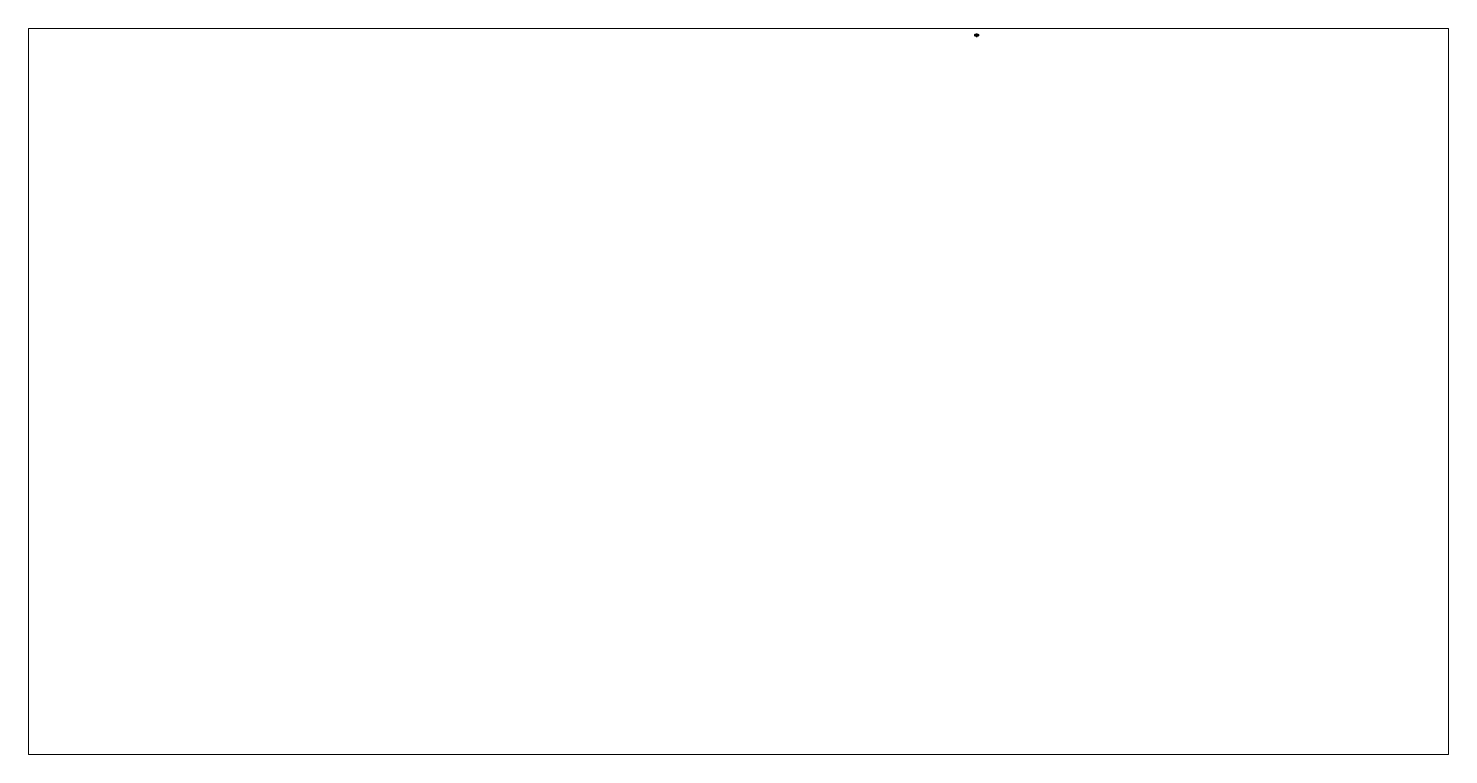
# Paper-space layout 'Layout1' of a CAD drawing. Header units: millimetres. Extents: x 0 to 217, y 93 to 204.
# The model-space entities are those that its viewports show. They can reach past a viewport. Long polylines and large blocks are cut down to what shows.
import ezdxf

# ---------------------------------------------------------------- set-up
doc = ezdxf.new("R2010")
doc.units = ezdxf.units.MM
for name, pattern in [('ACAD_ISO04W100', [30, 24, -3, 0, -3]), ('HIDDEN2', [4.7625, 3.175, -1.5875]), ('TRAÇOPONTO', [1, 0.5, -0.25, 0, -0.25])]:
    doc.linetypes.add(name, pattern=pattern)
doc.layers.get('0').update_dxf_attribs({"lineweight": 9})
for name, color, linetype, lineweight in [('EIXOS', 251, 'ACAD_ISO04W100', 9), ('HACH_SÓLIDA', 252, 'Continuous', 9), ('LINHA FINA', 1, 'Continuous', 9), ('LINHA GROSSA', 6, 'Continuous', 60), ('LINHA MÉDIA', 3, 'Continuous', 30), ('MOBILIARIO', 13, 'Continuous', 9), ('Mobiliário', 15, 'Continuous', 9), ('PROJEÇÃO', 30, 'HIDDEN2', 9)]:
    doc.layers.add(name, color=color, linetype=linetype, lineweight=lineweight)
doc.layers.add('HACH_LINHAS', color=8, linetype='Continuous')
doc.layers.add('VP', color=251, linetype='ACAD_ISO04W100', lineweight=9, plot=False)
pattern_1 = [(0, (10201, 1963.714), (55.88, 25.4), [381, -50.8, 127, -25.4]), (0, (10234.783, 1976.414), (-25.4, 33.782), [76.2, -8.382, 152.4, -19.05]), (0, (10213.701, 1985.304), (132.08, 17.018), [203.2, -35.56, 101.6, -25.4])]
pattern_2 = [(90, (10201, 1963.7), (-304.8, 304.8), [304.8, -304.8]), (90, (10251.8, 1963.7), (-304.8, 304.8), [304.8, -304.8]), (90, (10302.6, 1963.7), (-304.8, 304.8), [304.8, -304.8]), (90, (10353.4, 1963.7), (-304.8, 304.8), [304.8, -304.8]), (90, (10404.2, 1963.7), (-304.8, 304.8), [304.8, -304.8]), (90, (10455, 1963.7), (-304.8, 304.8), [304.8, -304.8]), (90, (10505.8, 1963.7), (-304.8, 304.8), [304.8, -304.8]), (0, (10201, 2268.5), (304.8, -304.8), [304.8, -304.8]), (0, (10201, 2319.3), (304.8, -304.8), [304.8, -304.8]), (0, (10201, 2370.1), (304.8, -304.8), [304.8, -304.8]), (0, (10201, 2420.9), (304.8, -304.8), [304.8, -304.8]), (0, (10201, 2471.7), (304.8, -304.8), [304.8, -304.8]), (0, (10201, 2522.5), (304.8, -304.8), [304.8, -304.8]), (0, (10201, 2573.3), (304.8, -304.8), [304.8, -304.8])]
pattern_3 = [(0, (10201.001, 1963.714), (0, 6.985), [5.08, -1.905]), (90, (10201.001, 1963.714), (-6.985, 4e-16), [5.08, -1.905])]

# ---------------------------------------------------------------- blocks, each defined once
blk = doc.blocks.new('poltrona 80')
for p, q in [((156619, -26960), (156619, -26885)), ((156632, -26885), (156619, -26885)), ((156699, -26960), (156619, -26960)), ((156632, -26960), (156632, -26885)), ((156632, -26944), (156632, -26939)), ((156682, -26880), (156636, -26880)), ((156682, -26880), (156636, -26880)), ((156682, -26935), (156636, -26935)), ((156682, -26948), (156636, -26948)), ((156687, -26960), (156687, -26885)), ((156699, -26885), (156687, -26885)), ((156687, -26944), (156687, -26939)), ((156687, -26944), (156687, -26939)), ((156699, -26960), (156699, -26885))]:
    blk.add_line(p, q)
blk.add_lwpolyline([(156632, -26948), (156687, -26948)])
for centre, start, end in [((156636, -26885), 90, 180), ((156636, -26931), 180, 270), ((156636, -26931), 180, 270), ((156636, -26939), 90, 180), ((156636, -26944), 180, 270), ((156682, -26885), 0, 90), ((156682, -26931), 270, 0), ((156682, -26939), 0, 90), ((156682, -26944), 270, 0)]:
    blk.add_arc(centre, 4.2, start, end)
blk = doc.blocks.new('sofa 300')
for p, q in [((-110, 240), (-110, 280)), ((-110, 260), (-110, 280)), ((-110, 155), (-110, 280)), ((-110, 155), (-110, 280)), ((-110, 20), (-110, 145)), ((-110, 20), (-110, 145)), ((-105, 150), (-106, 150)), ((0, 300), (-105, 300)), ((-105, 285), (-105, 300)), ((-45, 285), (-105, 285)), ((0, 285), (-105, 285)), ((-45, 150), (-105, 150)), ((-45, 150), (-105, 150)), ((-20, 15), (-105, 15)), ((-105, 0), (-105, 15)), ((0, 0), (-105, 0)), ((-40, 260), (-40, 280)), ((-40, 155), (-40, 280)), ((-40, 20), (-40, 145)), ((0, 285), (-35, 285)), ((-25, 150), (-35, 150)), ((-24, 150), (-25, 150)), ((-20, 15), (-20, 285)), ((-20, 260), (-20, 280)), ((-20, 155), (-20, 280)), ((-20, 20), (-20, 145)), ((-20, 15), (0, 15)), ((-20, 15), (-20, 15)), ((0, 0), (0, 300)), ((0, 0), (0, 30))]:
    blk.add_line(p, q)
for centre, start, end in [((-105, 280), 90, 180), ((-105, 155), 180, 253.866538), ((-105, 145), 106.133462, 180), ((-105, 20), 180, 270), ((-45, 280), 0, 90), ((-45, 155), 270, 0), ((-45, 145), 0, 90), ((-45, 20), 270, 0), ((-35, 280), 90, 180), ((-35, 155), 180, 270), ((-35, 145), 90, 180), ((-35, 20), 180, 246.587408), ((-25, 280), 0, 90), ((-25, 145), 0, 90), ((-25, 20), 270, 0), ((-25, 155), 282.053349, 0)]:
    blk.add_arc(centre, 5, start, end)
blk = doc.blocks.new('MesaJantar6lugares-PB')
for p, q in [((-103, 62), (-103, 22)), ((-100, 62), (-100, 22)), ((-96, 62), (-96, 22)), ((-70, 62), (-96, 62)), ((-96, 22), (-70, 22)), ((-70, 10), (-70, 70)), ((-60, 80), (60, 80)), ((60, 0), (-60, 0)), ((-53, 108), (-13, 108)), ((-53, 105), (-13, 105)), ((-53, 101), (-13, 101)), ((-53, 80), (-53, 101)), ((-53, 0), (-53, -21)), ((-13, 101), (-13, 80)), ((-13, -21), (-13, 0)), ((13, 108), (53, 108)), ((13, 105), (53, 105)), ((13, 101), (53, 101)), ((13, 80), (13, 101)), ((13, 0), (13, -21)), ((53, 101), (53, 80)), ((53, -21), (53, 0)), ((70, 70), (70, 10)), ((70, 62), (96, 62)), ((96, 22), (70, 22)), ((96, 62), (96, 22)), ((100, 62), (100, 22)), ((103, 62), (103, 22)), ((-53, -21), (-13, -21)), ((-53, -25), (-13, -25)), ((-53, -28), (-13, -28)), ((13, -21), (53, -21)), ((13, -25), (53, -25)), ((13, -28), (53, -28))]:
    blk.add_line(p, q)
for points in [[(-103, 62), (-100, 62)], [(-103, 22), (-100, 22)], [(-53, 108), (-53, 105)], [(-13, 108), (-13, 105)], [(13, 108), (13, 105)], [(53, 108), (53, 105)], [(103, 62), (100, 62)], [(103, 22), (100, 22)], [(-53, -28), (-53, -25)], [(-13, -28), (-13, -25)], [(13, -28), (13, -25)], [(53, -28), (53, -25)]]:
    blk.add_lwpolyline(points)
for centre, start, end in [((-60, 70), 90, 180), ((-60, 10), 180, 270), ((60, 70), 0, 90), ((60, 10), 270, 0)]:
    blk.add_arc(centre, 10, start, end)
blk = doc.blocks.new('RECTANG')
for p, q in [((1, 1), (0, 1)), ((0, 1), (0, 0)), ((0, 0), (1, 0)), ((1, 0), (1, 1))]:
    blk.add_line(p, q)
blk = doc.blocks.new('Cama de casal-PB')
for p, q in [((-0.6858, 1.9812), (0.6858, 1.9812)), ((-0.2032, 0.4826), (-0.6858, 0.9652)), ((0.6858, 0.0508), (-0.6858, 0.0508))]:
    blk.add_line(p, q)
for points in [[(-0.6858, 0.9652), (-0.2032, 0.9652), (-0.2032, 0.4826), (0.6858, 0.4826)], [(-0.3048, 0.5842), (-0.6223, 0.5842), (-0.6223, 0.2032), (-0.0381, 0.2032), (-0.0381, 0.4826)], [(0.0381, 0.4826), (0.0381, 0.2032), (0.6223, 0.2032), (0.6223, 0.4826)]]:
    blk.add_lwpolyline(points)
at = {"xscale": 2.032, "yscale": 1.3716, "zscale": 2.032, "rotation": 270}
blk.add_blockref('RECTANG', (-0.6858, 2.032), dxfattribs=at)
blk = doc.blocks.new('Vaso01-PB')
for points in [[(-6, 0, 0), (6, 0, 0)], [(-10, -3, 0), (-15, -12, 0)], [(-4, -28, 0), (-4, -24, 0)], [(-3, -23, 0), (3, -23, 0)], [(4, -28, 0), (4, -24, 0)], [(10, -3, 0), (15, -12, 0)]]:
    blk.add_polyline3d(points)
for centre, radius, start, end in [((-6, -5), 5, 90.09591, 150.364875), ((6, -5), 5, 29.635125, 89.90409), ((8, -26), 27.5, 150.364761, 211.787924), ((0, -31), 17.5, 211.788512, 328.211488), ((0, -25), 14.5, 5.154233, 174.845767), ((8, -26), 23, 174.845524, 211.786686), ((8, -26), 22, 174.847448, 211.790507), ((0, -25), 13.5, 5.154221, 174.845779), ((0, -31), 13, 211.78875, 328.21125), ((0, -31), 12, 211.788636, 328.211364), ((-7, -5), 0.75, 90.000001, 269.999999), ((-7, -5), 0.75, 269.999999, 90.000001), ((-3, -24), 1, 89.109756, 180.015368), ((0, -28), 4, 180, 0), ((3, -24), 1, 0.001327, 89.998674), ((8, -5), 0.75, 90.000001, 269.999999), ((8, -5), 0.75, 269.999999, 90.000001), ((-9, -26), 22, 328.209493, 5.152552), ((-9, -26), 23, 328.213314, 5.154476), ((-9, -26), 27.5, 328.212437, 29.63485)]:
    blk.add_arc(centre, radius, start, end)
blk = doc.blocks.new('Pia01-PB')
for p, q in [((-28, -4), (-28, -36)), ((-24, 0), (24, 0)), ((-24, -40), (24, -40)), ((28, -36), (28, -4))]:
    blk.add_line(p, q)
blk.add_circle((0, -20), 4)
for centre, start, end in [((-24, -4), 90, 180), ((-24, -36), 180, 270), ((24, -4), 360, 90), ((24, -36), 270, 360)]:
    blk.add_arc(centre, 4, start, end)
blk = doc.blocks.new('Mesa6Lug-PB')
for points in [[(-92, 138, 0.02032477), (-96, 130, 0.02823577), (-98, 123, 0.06235716), (-100, 117, 0.28958255), (-99, 116, 0.28958255), (-98, 116, 0.06235716), (-93, 120, 0.02823577), (-89, 126, 0.02032477), (-84, 134, 0.02032477), (-79, 142, 0.02823577), (-77, 148, 0.06235716), (-76, 154, 0.28958255), (-76, 156, 0.28958255), (-78, 156, 0.06235716), (-82, 152, 0.02823577), (-86, 146, 0.02032477)], [(-89, 36, 0.02032477), (-84, 29, 0.02823577), (-80, 23, 0.06235716), (-75, 19, 0.28958255), (-74, 19, 0.28958255), (-73, 20, 0.06235716), (-74, 26, 0.02823577), (-77, 33, 0.02032477), (-81, 41, 0.02032477), (-86, 49, 0.02823577), (-91, 54, 0.06235716), (-95, 59, 0.28958255), (-97, 59, 0.28958255), (-97, 57, 0.06235716), (-96, 51, 0.02823577), (-94, 45, 0.02032477)], [(-5, 191, 0.02032477), (-14, 191, 0.02823577), (-21, 190, 0.06235716), (-27, 188, 0.28958255), (-28, 186, 0.28958255), (-27, 185, 0.06235716), (-21, 183, 0.02823577), (-14, 182, 0.02032477), (-5, 182, 0.02032477), (5, 182, 0.02823577), (12, 183, 0.06235716), (17, 185, 0.28958255), (18, 186, 0.28958255), (17, 188, 0.06235716), (12, 190, 0.02823577), (5, 191, 0.02032477)], [(85, 142, 0.02032477), (80, 150, 0.02823577), (75, 156, 0.06235716), (71, 160, 0.28958255), (69, 160, 0.28958255), (69, 158, 0.06235716), (70, 152, 0.02823577), (72, 146, 0.02032477), (77, 138, 0.02032477), (82, 130, 0.02823577), (86, 124, 0.06235716), (91, 120, 0.28958255), (92, 120, 0.28958255), (93, 121, 0.06235716), (92, 128, 0.02823577), (89, 134, 0.02032477)], [(87, 41, 0.02032477), (91, 49, 0.02823577), (94, 55, 0.06235716), (95, 61, 0.28958255), (94, 63, 0.28958255), (93, 63, 0.06235716), (88, 58, 0.02823577), (84, 53, 0.02032477), (79, 45, 0.02032477), (75, 37, 0.02823577), (72, 30, 0.06235716), (71, 24, 0.28958255), (72, 23, 0.28958255), (73, 23, 0.06235716), (78, 27, 0.02823577), (82, 33, 0.02032477)], [(0, -12, 0.02032477), (9, -12, 0.02823577), (16, -11, 0.06235716), (22, -9, 0.28958255), (23, -8, 0.28958255), (22, -7, 0.06235716), (16, -5, 0.02823577), (9, -4, 0.02032477), (0, -3, 0.02032477), (-9, -4, 0.02823577), (-16, -5, 0.06235716), (-22, -7, 0.28958255), (-23, -8, 0.28958255), (-22, -9, 0.06235716), (-16, -11, 0.02823577), (-9, -12, 0.02032477)]]:
    blk.add_lwpolyline(points, format="xyb", close=True)
for points in [[(-50, 141, 0.08676345), (-53, 144, 0.12784911), (-60, 146, 0.10620267), (-68, 144, 0.08530988), (-75, 140, 0.07476877), (-81, 132, 0.07476877), (-84, 123, 0.08530988), (-85, 115, 0.10620267), (-82, 107, 0.12784911), (-77, 102, 0.1153841), (-71, 100, 0.1153841)], [(-71, 74, 0.08676345), (-75, 73, 0.12784911), (-80, 68, 0.10620267), (-83, 60, 0.08530988), (-82, 52, 0.07476877), (-79, 43, 0.07476877), (-72, 35, 0.08530988), (-65, 30, 0.10620267), (-57, 29, 0.12784911), (-51, 31, 0.1153841), (-46, 35, 0.1153841)], [(19, 156, 0.08676345), (20, 161, 0.12784911), (18, 167, 0.10620267), (13, 173, 0.08530988), (5, 177, 0.07476877), (-5, 179, 0.07476877), (-14, 177, 0.08530988), (-22, 173, 0.10620267), (-27, 167, 0.12784911), (-29, 161, 0.1153841), (-27, 155, 0.1153841)], [(-23, 23, 0.08676345), (-24, 18, 0.12784911), (-23, 11, 0.10620267), (-17, 5, 0.08530988), (-10, 1, 0.07476877), (0, 0, 0.07476877), (10, 1, 0.08530988), (17, 5, 0.10620267), (23, 11, 0.12784911), (24, 18, 0.1153841), (23, 24, 0.1153841)], [(66, 104, 0.08676345), (70, 106, 0.12784911), (75, 111, 0.10620267), (78, 119, 0.08530988), (77, 127, 0.07476877), (74, 136, 0.07476877), (68, 144, 0.08530988), (61, 148, 0.10620267), (53, 150, 0.12784911), (46, 148, 0.1153841), (42, 144, 0.1153841)], [(45, 38, 0.08676345), (49, 35, 0.12784911), (55, 33, 0.10620267), (63, 34, 0.08530988), (70, 39, 0.07476877), (76, 47, 0.07476877), (80, 56, 0.08530988), (80, 64, 0.10620267), (78, 72, 0.12784911), (73, 77, 0.1153841), (67, 78, 0.1153841)]]:
    blk.add_lwpolyline(points, format="xyb")
blk.add_circle((-2, 89), 70)
blk = doc.blocks.new('Cama de solteiro-PB')
for p, q in [((0.4191, 1.8796), (-0.4191, 1.8796)), ((0.0635, 0.4826), (-0.4191, 0.9652)), ((0.4191, 0.0254), (-0.4191, 0.0254))]:
    blk.add_line(p, q)
blk.add_lwpolyline([(0.4191, 0), (0.4191, 1.905), (-0.4191, 1.905), (-0.4191, 0)], close=True)
for points in [[(-0.4191, 0.9652), (0.0635, 0.9652), (0.0635, 0.4826), (0.4191, 0.4826)], [(-0.0381, 0.5842), (-0.2921, 0.5842), (-0.2921, 0.2032), (0.2921, 0.2032), (0.2921, 0.4826)]]:
    blk.add_lwpolyline(points)
blk = doc.blocks.new('Chuveiro-PB')
at = {"linetype": 'ByBlock'}
for p, q in [((2, 2), (44, 2)), ((2, -2), (2, 2)), ((44, -2), (2, -2))]:
    blk.add_line(p, q, dxfattribs=at)
for p, q in [((54, 11), (54, -11)), ((44, 0), (70, 0))]:
    blk.add_line(p, q)
at = {"color": 252, "linetype": 'TRAÇOPONTO', "ltscale": 15}
blk.add_line((38, 0), (-34, 0), dxfattribs=at)
blk.add_circle((54, 0), 6)
at = {"linetype": 'ByBlock'}
blk.add_arc((54, 0), 10, 193.88654, 166.11346, dxfattribs=at)
blk = doc.blocks.new('Geladeira01-PB')
for p, q in [((30, 1, 0), (-31, 1, 0)), ((-31, 1, 0), (-31, -57, 0)), ((-23, 5, 0), (-23, 1, 0)), ((22, 5, 0), (-23, 5, 0)), ((22, 1, 0), (22, 5, 0)), ((30, -57, 0), (30, 1, 0)), ((-31, -57, 12), (-31, -61, 12)), ((30, -57, 12), (-31, -57, 12)), ((-31, -57, 0), (30, -57, 0)), ((-31, -57, 0), (-31, -61, 0)), ((30, -57, 0), (-31, -57, 0)), ((-31, -57, 7), (-31, -61, 7)), ((-31, -57, 120), (-31, -61, 120)), ((30, -57, 120), (-31, -57, 120)), ((30, -58, 12), (-31, -58, 12)), ((-31, -58, 0), (30, -58, 0)), ((30, -58, 0), (-31, -58, 0)), ((30, -58, 120), (-31, -58, 120)), ((-31, -61, 12), (30, -61, 12)), ((-31, -61, 12), (30, -61, 12)), ((-31, -61, 0), (30, -61, 0)), ((-31, -61, 0), (30, -61, 0)), ((-31, -61, 120), (30, -61, 120)), ((-25, -61, 120), (-25, -64, 120)), ((-24, -61, 120), (-25, -61, 120)), ((-25, -61, 120), (-25, -64, 120)), ((-24, -61, 120), (-25, -61, 120)), ((-25, -61, 120), (-25, -64, 120)), ((-25, -64, 120), (-21, -64, 120)), ((-25, -64, 120), (-21, -64, 120)), ((-25, -64, 120), (-21, -64, 120)), ((-24, -63, 120), (-24, -61, 120)), ((-24, -63, 120), (-24, -61, 120)), ((-24, -63, 120), (-24, -61, 120)), ((-21, -63, 120), (-24, -63, 120)), ((-21, -63, 120), (-24, -63, 120)), ((-21, -63, 120), (-24, -63, 120)), ((-21, -63, 120), (-21, -64, 120)), ((-21, -64, 120), (-21, -63, 120)), ((-21, -64, 120), (-21, -63, 120)), ((-21, -64, 120), (-21, -63, 120)), ((30, -61, 12), (30, -57, 12)), ((30, -61, 0), (30, -57, 0)), ((30, -61, 0), (30, -57, 0)), ((30, -61, 7), (30, -57, 7)), ((30, -61, 7), (30, -57, 7)), ((30, -61, 120), (30, -57, 120)), ((30, -61, 120), (30, -57, 120))]:
    blk.add_line(p, q)
at = {"elevation": 12}
blk.add_lwpolyline([(30, -61), (30, 1), (22, 1), (22, 5), (-23, 5), (-23, 1), (-31, 1), (-31, -57), (-31, -57), (-31, -61), (-25, -61), (-25, -64), (-21, -64), (-21, -63), (-24, -63), (-24, -61), (30, -61)], dxfattribs=at)
blk = doc.blocks.new('Fogão04-PB')
for p, q in [((40, 31), (-40, 31)), ((-40, 31), (-40, -29)), ((40, 28), (-40, 28)), ((-38, 25), (-38, -25)), ((37, 25), (-38, 25)), ((-38, 25), (-28, 16)), ((-38, 0), (-28, 10)), ((37, 0), (-38, 0)), ((-28, -9), (-38, 0)), ((-22, 16), (-13, 25)), ((-3, 10), (-22, -9)), ((-22, 10), (-3, -9)), ((-13, 25), (-13, -25)), ((-13, 25), (-3, 16)), ((12, 25), (3, 16)), ((3, 10), (12, 0)), ((12, 0), (3, -9)), ((12, 25), (12, -25)), ((12, 25), (12, -25)), ((12, 25), (22, 16)), ((37, 25), (28, 16)), ((28, 10), (37, 0)), ((37, 0), (28, -9)), ((37, 25), (37, -25)), ((40, 31), (40, -29)), ((40, 31), (40, -29)), ((40, -27), (-40, -27)), ((40, -28), (-40, -28)), ((40, -29), (-40, -29)), ((-28, -15), (-38, -25)), ((37, -25), (-38, -25)), ((-13, -25), (-22, -15)), ((-3, -15), (-13, -25)), ((3, -15), (12, -25)), ((22, -15), (12, -25)), ((28, -15), (37, -25))]:
    blk.add_line(p, q)
for centre in [(-25, 13), (0, 13), (25, 13), (-25, -12), (0, -12), (25, -12)]:
    blk.add_circle(centre, 4)
blk = doc.blocks.new('Máq-Lavar02-PB')
for p, q in [((30, 50), (-30, 50)), ((-30, 50), (-30, -9)), ((-30, 44), (30, 44)), ((-20, 30), (-20, 2)), ((18, 32), (-18, 32)), ((-18, 0), (18, 0)), ((20, 2), (20, 30)), ((30, -9), (30, 50)), ((-29, -10), (29, -10))]:
    blk.add_line(p, q)
for centre, radius, start, end in [((-18, 30), 2, 90, 180), ((-18, 2), 2, 180, 270), ((18, 30), 2, 0, 90), ((18, 2), 2, 270, 0), ((-29, -9), 1, 180, 270), ((29, -9), 1, 270, 0)]:
    blk.add_arc(centre, radius, start, end)
blk = doc.blocks.new('Pia02-PB')
for p, q in [((0, 16), (0, -16)), ((4, 20), (52, 20)), ((56, -16), (56, 16)), ((59, 16), (59, -16)), ((63, 20), (111, 20)), ((115, -16), (115, 16)), ((4, -20), (52, -20)), ((63, -20), (111, -20))]:
    blk.add_line(p, q)
for centre in [(28, 0), (87, 0)]:
    blk.add_circle(centre, 4)
for centre, start, end in [((4, 16), 90, 180), ((52, 16), 360, 90), ((63, 16), 90, 180), ((111, 16), 360, 90), ((4, -16), 180, 270), ((52, -16), 270, 360), ((63, -16), 180, 270), ((111, -16), 270, 360)]:
    blk.add_arc(centre, 4, start, end)
blk = doc.blocks.new('Tanque02-PB')
for p, q in [((-28, -43), (-28, -1)), ((-27, 0), (26, 0)), ((-24, -7), (-25, -29)), ((-25, -33), (-25, -28)), ((-25, -33), (-25, -43)), ((-22, -31), (-23, -31)), ((-21, -4), (20, -4)), ((-4, -47), (0, -47)), ((-4, -49), (0, -49)), ((-3, -37), (0, -37)), ((-3, -38), (0, -38)), ((-3, -40), (0, -40)), ((-3, -41), (0, -41)), ((-3, -43), (0, -43)), ((-3, -44), (0, -44)), ((-3, -45), (0, -45)), ((-2, -32), (0, -32)), ((-2, -34), (0, -34)), ((-2, -35), (0, -35)), ((1, -32), (0, -32)), ((1, -34), (0, -34)), ((2, -35), (0, -35)), ((2, -37), (0, -37)), ((2, -38), (0, -38)), ((2, -40), (0, -40)), ((2, -41), (0, -41)), ((2, -43), (0, -43)), ((3, -44), (0, -44)), ((3, -45), (0, -45)), ((3, -47), (0, -47)), ((3, -49), (0, -49)), ((21, -31), (22, -31)), ((23, -7), (24, -29)), ((24, -33), (24, -28)), ((24, -33), (25, -43)), ((27, -43), (27, -1))]:
    blk.add_line(p, q)
for centre, radius, start, end in [((-27, -1), 1, 90, 180), ((-23, -43), 4.52, 179.453288, 257.40843), ((-22, -29), 2.36, 177.508456, 264.995344), ((-23, -43), 2.36, 177.508456, 265.350502), ((-21, -7), 3.15, 90, 177.508456), ((-23, -35), 0.9, 69.465008, 281.235996), ((-23, -38), 0.898, 69.820919, 280.880085), ((-23, -40), 0.889, 76.44679, 274.254214), ((-23, -43), 0.867, 82.273689, 268.427314), ((30, 609), 659, 265.285787, 267.052756), ((-22, -32), 0.893, 97.874512, 279.639348), ((30, 609), 648, 265.350502, 267.110297), ((30, 609), 649, 265.350502, 267.101151), ((30, 609), 650, 265.350502, 267.095632), ((30, 609), 652, 265.350502, 267.086427), ((30, 609), 653, 265.350502, 267.080709), ((30, 609), 655, 265.350502, 267.07172), ((30, 609), 656, 265.350502, 267.063644), ((30, 609), 642, 265.350502, 267.140881), ((30, 609), 644, 265.350502, 267.131463), ((30, 609), 645, 265.350502, 267.125089), ((30, 609), 646, 265.350502, 267.115864), ((0, -14), 3.58, 90, 270), ((0, -14), 3.58, 270, 90), ((-31, 609), 642, 272.859119, 274.649498), ((-31, 609), 644, 272.868537, 274.649498), ((-31, 609), 645, 272.874911, 274.649498), ((-31, 609), 646, 272.884136, 274.649498), ((-31, 609), 648, 272.889703, 274.649498), ((-31, 609), 649, 272.898849, 274.649498), ((-31, 609), 650, 272.904368, 274.649498), ((-31, 609), 652, 272.913573, 274.649498), ((-31, 609), 653, 272.919291, 274.649498), ((-31, 609), 655, 272.92828, 274.649498), ((-31, 609), 656, 272.936356, 274.649498), ((-31, 609), 659, 272.947244, 274.714213), ((20, -7), 3.15, 2.491544, 90), ((22, -32), 0.893, 260.360652, 82.125488), ((22, -29), 2.36, 275.004656, 2.491544), ((22, -35), 0.9, 258.764004, 110.534992), ((22, -38), 0.898, 259.119915, 110.179081), ((22, -40), 0.889, 265.745786, 103.55321), ((22, -43), 0.867, 271.572686, 97.726311), ((22, -43), 2.36, 274.649498, 2.491544), ((22, -43), 4.52, 282.59157, 0.546712), ((26, -1), 1, 0, 90)]:
    blk.add_arc(centre, radius, start, end)
blk = doc.blocks.new('Pessoa03-VF')
for p, q in [((-29, 123), (-31, 121)), ((-31, 121), (-30, 118)), ((-31, 118), (-26, 95)), ((-30, 118), (-31, 118)), ((-25, 147), (-30, 124)), ((-30, 124), (-29, 123)), ((-26, 95), (-22, 102)), ((-11, 153), (-25, 147)), ((-20, 101), (-23, 95)), ((-23, 95), (-23, 58)), ((-23, 58), (-18, 59)), ((-22, 102), (-20, 101)), ((-18, 59), (-20, 58)), ((-20, 58), (-14, 16)), ((-18, 157), (-17, 156)), ((-18, 59), (-10, 59)), ((-16, 153), (-11, 153)), ((-16, 153), (-16, 153)), ((-13, 5), (-16, 3)), ((-16, 3), (-16, 0)), ((-16, 0), (-9, 0)), ((-14, 16), (-12, 15)), ((-11, 9), (-13, 5)), ((-12, 15), (-11, 9)), ((-9, 0), (-5, 3)), ((-6, 49), (-4, 54)), ((-1, 17), (-6, 49)), ((-5, 58), (-1, 55)), ((-4, 54), (-5, 58)), ((-5, 6), (-4, 4)), ((-5, 3), (-5, 6)), ((-4, 15), (-1, 17)), ((-1, 6), (-4, 15)), ((-4, 4), (-1, 6)), ((-1, 176), (-2, 180)), ((0, 170), (-1, 176)), ((-1, 55), (0, 25)), ((2, 7), (-1, 3)), ((-1, 3), (0, 0)), ((4, 167), (0, 170)), ((0, 166), (4, 167)), ((1, 163), (0, 166)), ((0, 158), (1, 163)), ((20, 148), (0, 158)), ((0, 25), (1, 7)), ((1, 7), (2, 7)), ((16, 58), (7, 60)), ((9, 8), (12, 7)), ((11, 1), (9, 8)), ((10, 12), (14, 22)), ((12, 7), (10, 12)), ((10, 0), (11, 1)), ((13, 24), (14, 25)), ((14, 22), (13, 24)), ((14, 25), (15, 48)), ((16, 117), (15, 109)), ((15, 102), (16, 117)), ((15, 109), (17, 100)), ((16, 100), (15, 102)), ((15, 55), (16, 59)), ((15, 48), (15, 55)), ((17, 95), (16, 100)), ((16, 59), (19, 59)), ((17, 100), (18, 93)), ((19, 59), (17, 95)), ((18, 93), (21, 92)), ((21, 92), (18, 87)), ((18, 87), (19, 84)), ((26, 82), (18, 79)), ((18, 79), (23, 52)), ((19, 84), (20, 83)), ((26, 130), (20, 148)), ((21, 84), (21, 81)), ((27, 52), (21, 79)), ((22, 83), (26, 88)), ((23, 82), (22, 84)), ((22, 83), (22, 83)), ((22, 80), (29, 53)), ((23, 52), (29, 52)), ((24, 123), (26, 125)), ((26, 119), (24, 123)), ((24, 84), (26, 82)), ((25, 127), (26, 130)), ((26, 125), (25, 127)), ((28, 94), (26, 119)), ((26, 91), (28, 94)), ((26, 88), (26, 91)), ((29, 82), (27, 82)), ((37, 57), (29, 82)), ((29, 52), (37, 57)), ((0, 0), (10, 0))]:
    blk.add_line(p, q)
for points in [[(-22, 140), (-20, 131), (-22, 126), (-21, 123), (-24, 125), (-21, 120), (-26, 121), (-22, 120), (-19, 114), (-24, 115), (-21, 113)], [(-2, 180), (-8, 179), (-13, 180), (-17, 171), (-22, 169), (-18, 168), (-18, 168)], [(-18, 168), (-19, 165), (-18, 163), (-20, 159), (-18, 158), (-18, 157), (-17, 156), (-18, 153), (-16, 153)], [(0, 166), (-7, 166), (-14, 167), (-18, 168)], [(-17, 171), (-3, 170), (-1, 170), (0, 172), (-3, 171), (-15, 172), (-16, 173)], [(-17, 164), (-15, 163), (-17, 163)], [(-14, 150), (-12, 148), (-14, 146), (-5, 132), (-1, 142), (4, 146), (3, 150), (6, 147)], [(-9, 147), (-8, 149), (-11, 152)], [(-10, 153), (-9, 152), (-6, 152), (-2, 156), (-5, 150), (-6, 148), (-5, 145), (0, 152), (1, 156)], [(-9, 166), (-8, 163), (-7, 164), (-6, 165), (-4, 163), (-5, 161), (-6, 160), (-3, 158), (0, 158)], [(-9, 147), (-6, 142), (-4, 136), (-4, 114), (-6, 112), (-4, 109), (-5, 92), (-4, 73), (-5, 60)], [(-5, 141), (-6, 145), (-6, 147), (-7, 149), (-8, 147), (-7, 145), (-7, 144)], [(15, 143), (14, 135), (12, 135), (14, 133), (15, 126), (21, 130), (17, 127), (22, 125), (17, 124), (16, 118), (21, 116)]]:
    blk.add_lwpolyline(points)

msp = doc.modelspace()

# ---------------------------------------------------------------- hatches: boundary and pattern name
at = {"layer": 'EIXOS'}
h = msp.add_hatch(color=256, dxfattribs=at)
h.dxf.hatch_style = 1
h.paths.add_polyline_path([(1562519, 2340215), (1562043, 2340215), (1562043, 2340165), (1562513, 2340165), (1564753, 2340165), (1564753, 2340215), (1564965, 2340215), (1564965, 2340264), (1564105, 2340264), (1564039, 2340215)])
h.paths.add_polyline_path([(1564965, 2340564), (1564505, 2340564), (1564105, 2340264), (1564965, 2340264)])
h = msp.add_hatch(color=256, dxfattribs=at)
h.dxf.hatch_style = 1
h.paths.add_polyline_path([(1562604, 2340269), (1562047, 2340269), (1562047, 2340264), (1562604, 2340264)])
h.paths.add_polyline_path([(1562614, 2340269), (1562604, 2340269), (1562604, 2340264), (1562614, 2340264)])
h = msp.add_hatch(color=256, dxfattribs=at)
h.dxf.hatch_style = 1
h.paths.add_polyline_path([(1562704, 2340269), (1562614, 2340269), (1562614, 2340264), (1562704, 2340264)])
h = msp.add_hatch(color=256, dxfattribs=at)
h.dxf.hatch_style = 1
h.paths.add_polyline_path([(1565519, 2340836), (1565339, 2340836), (1565339, 2340810), (1565519, 2340810)])
h.paths.add_polyline_path([(1565339, 2340836), (1565299, 2340836), (1565299, 2340810), (1565339, 2340810)])
h.paths.add_polyline_path([(1565339, 2340810), (1565299, 2340810), (1565299, 2340786), (1565304, 2340786), (1565339, 2340786)])
h.paths.add_polyline_path([(1565519, 2340810), (1565339, 2340810), (1565339, 2340786), (1565519, 2340786)])
h.paths.add_polyline_path([(1565699, 2340810), (1565519, 2340810), (1565519, 2340786), (1565699, 2340786)])
h.paths.add_polyline_path([(1565699, 2340836), (1565519, 2340836), (1565519, 2340810), (1565699, 2340810)])
h.paths.add_polyline_path([(1565879, 2340836), (1565699, 2340836), (1565699, 2340810), (1565879, 2340810)])
h.paths.add_polyline_path([(1565879, 2340810), (1565699, 2340810), (1565699, 2340786), (1565879, 2340786)])
h.paths.add_polyline_path([(1566059, 2340810), (1565879, 2340810), (1565879, 2340786), (1566059, 2340786)])
h.paths.add_polyline_path([(1566059, 2340836), (1565879, 2340836), (1565879, 2340810), (1566059, 2340810)])
h.paths.add_polyline_path([(1566239, 2340810), (1566059, 2340810), (1566059, 2340786), (1566239, 2340786)])
h.paths.add_polyline_path([(1566239, 2340836), (1566059, 2340836), (1566059, 2340810), (1566239, 2340810)])
h.paths.add_polyline_path([(1566419, 2340836), (1566239, 2340836), (1566239, 2340810), (1566419, 2340810)])
h.paths.add_polyline_path([(1566419, 2340810), (1566239, 2340810), (1566239, 2340786), (1566419, 2340786)])
h.paths.add_polyline_path([(1566599, 2340810), (1566419, 2340810), (1566419, 2340786), (1566599, 2340786)])
h.paths.add_polyline_path([(1566599, 2340836), (1566419, 2340836), (1566419, 2340810), (1566599, 2340810)])
h.paths.add_polyline_path([(1566779, 2340836), (1566599, 2340836), (1566599, 2340810), (1566779, 2340810)])
h.paths.add_polyline_path([(1566779, 2340810), (1566599, 2340810), (1566599, 2340786), (1566779, 2340786)])
h.paths.add_polyline_path([(1566959, 2340810), (1566779, 2340810), (1566779, 2340786), (1566959, 2340786)])
h.paths.add_polyline_path([(1566959, 2340836), (1566779, 2340836), (1566779, 2340810), (1566959, 2340810)])
h.paths.add_polyline_path([(1567139, 2340836), (1566959, 2340836), (1566959, 2340810), (1567139, 2340810)])
h.paths.add_polyline_path([(1567139, 2340810), (1566959, 2340810), (1566959, 2340786), (1567139, 2340786)])
h.paths.add_polyline_path([(1567264, 2340810), (1567139, 2340810), (1567139, 2340786), (1567264, 2340786)])
h.paths.add_polyline_path([(1567264, 2340836), (1567139, 2340836), (1567139, 2340810), (1567264, 2340810)])
h.paths.add_polyline_path([(1565393, 2338926), (1565316, 2338926), (1565316, 2338904), (1565393, 2338904)])
h.paths.add_polyline_path([(1565393, 2338954), (1565316, 2338954), (1565316, 2338926), (1565393, 2338926)])
h.paths.add_polyline_path([(1565573, 2338954), (1565393, 2338954), (1565393, 2338926), (1565573, 2338926)])
h.paths.add_polyline_path([(1565573, 2338926), (1565393, 2338926), (1565393, 2338904), (1565573, 2338904)])
h.paths.add_polyline_path([(1565753, 2338926), (1565573, 2338926), (1565573, 2338904), (1565753, 2338904)])
h.paths.add_polyline_path([(1565753, 2338954), (1565573, 2338954), (1565573, 2338926), (1565753, 2338926)])
h.paths.add_polyline_path([(1565933, 2338954), (1565923, 2338954), (1565753, 2338954), (1565753, 2338926), (1565933, 2338926)])
h.paths.add_polyline_path([(1565933, 2338926), (1565753, 2338926), (1565753, 2338904), (1565933, 2338904)])
h.paths.add_polyline_path([(1566113, 2338926), (1565933, 2338926), (1565933, 2338904), (1566113, 2338904)])
h.paths.add_polyline_path([(1566113, 2338954), (1565933, 2338954), (1565933, 2338926), (1566113, 2338926)])
h.paths.add_polyline_path([(1566293, 2338954), (1566283, 2338954), (1566113, 2338954), (1566113, 2338926), (1566293, 2338926)])
h.paths.add_polyline_path([(1566293, 2338926), (1566113, 2338926), (1566113, 2338904), (1566293, 2338904)])
h.paths.add_polyline_path([(1566473, 2338926), (1566293, 2338926), (1566293, 2338904), (1566473, 2338904)])
h.paths.add_polyline_path([(1566473, 2338954), (1566293, 2338954), (1566293, 2338926), (1566473, 2338926)])
h.paths.add_polyline_path([(1566653, 2338954), (1566473, 2338954), (1566473, 2338926), (1566653, 2338926)])
h.paths.add_polyline_path([(1566833, 2338954), (1566823, 2338954), (1566653, 2338954), (1566653, 2338926), (1566833, 2338926)])
h.paths.add_polyline_path([(1567013, 2338954), (1566833, 2338954), (1566833, 2338926), (1567013, 2338926)])
h.paths.add_polyline_path([(1567193, 2338954), (1567013, 2338954), (1567013, 2338926), (1567193, 2338926)])
h.paths.add_polyline_path([(1567193, 2338926), (1567013, 2338926), (1567013, 2338904), (1567193, 2338904)])
h.paths.add_polyline_path([(1567013, 2338926), (1566833, 2338926), (1566833, 2338904), (1567013, 2338904)])
h.paths.add_polyline_path([(1566833, 2338926), (1566653, 2338926), (1566653, 2338904), (1566833, 2338904)])
h.paths.add_polyline_path([(1566653, 2338926), (1566473, 2338926), (1566473, 2338904), (1566653, 2338904)])
h.paths.add_polyline_path([(1567216, 2338954), (1567193, 2338954), (1567193, 2338926), (1567216, 2338926)])
h.paths.add_polyline_path([(1567216, 2338926), (1567193, 2338926), (1567193, 2338904), (1567216, 2338904)])
h.paths.add_polyline_path([(1569397, 2339977), (1568669, 2339977), (1568633, 2339937), (1568241, 2339937), (1567172, 2339937), (1567172, 2339887), (1569397, 2339887)])
h.paths.add_polyline_path([(1569397, 2340287), (1568947, 2340287), (1568669, 2339977), (1569397, 2339977)])
h.paths.add_polyline_path([(1563658, 2340275), (1563654, 2340275), (1563654, 2340264), (1563658, 2340264)])
h.paths.add_polyline_path([(1563664, 2340275), (1563658, 2340275), (1563658, 2340264), (1563664, 2340264)])
h.paths.add_polyline_path([(1563658, 2340465), (1563654, 2340465), (1563654, 2340275), (1563658, 2340275)])
h.paths.add_polyline_path([(1563664, 2340465), (1563658, 2340465), (1563658, 2340275), (1563664, 2340275)])
h.paths.add_polyline_path([(1563664, 2340555), (1563658, 2340555), (1563658, 2340515), (1563664, 2340515)])
h.paths.add_polyline_path([(1563658, 2340555), (1563654, 2340555), (1563654, 2340515), (1563658, 2340515)])
h.paths.add_polyline_path([(1562714, 2340562), (1562709, 2340562), (1562709, 2340534), (1562714, 2340534)])
h.paths.add_polyline_path([(1562709, 2340562), (1562704, 2340562), (1562704, 2340534), (1562709, 2340534)])
h.paths.add_polyline_path([(1562714, 2340574), (1562709, 2340574), (1562709, 2340562), (1562714, 2340562)])
h.paths.add_polyline_path([(1562709, 2340574), (1562704, 2340574), (1562704, 2340562), (1562709, 2340562)])
h.paths.add_polyline_path([(1563104, 2340274), (1562714, 2340274), (1562714, 2340264), (1563104, 2340264)], flags=17)
h.paths.add_polyline_path([(1563389, 2340275), (1563193, 2340275), (1563193, 2340275), (1563193, 2340275), (1563114, 2340275), (1563114, 2340264), (1563389, 2340264)])
h.paths.add_polyline_path([(1563114, 2340275), (1563104, 2340275), (1562714, 2340274), (1563104, 2340274), (1563104, 2340264), (1563114, 2340264)])
h.paths.add_polyline_path([(1563399, 2340275), (1563389, 2340275), (1563389, 2340264), (1563399, 2340264)])
h.paths.add_polyline_path([(1563654, 2340275), (1563399, 2340275), (1563399, 2340264), (1563654, 2340264)])
h = msp.add_hatch(dxfattribs=at)
h.set_pattern_fill('AR-PARQ1', color=256)
h.set_pattern_definition(pattern_2)
h.paths.add_polyline_path([(1566211, 2340514), (1566211, 2340524), (1566201, 2340524), (1566191, 2340524), (1566191, 2340514), (1566191, 2340504), (1566211, 2340504)])
h = msp.add_hatch(dxfattribs=at)
h.set_pattern_fill('AR-PARQ1', color=256)
h.set_pattern_definition(pattern_2)
h.paths.add_polyline_path([(1567121, 2340014), (1567121, 2340024), (1567111, 2340024), (1567111, 2340014), (1567111, 2340004), (1567121, 2340004)])
h = msp.add_hatch(dxfattribs=at)
h.set_pattern_fill('AR-PARQ1', color=256)
h.set_pattern_definition(pattern_2)
h.paths.add_polyline_path([(1567121, 2340014), (1567121, 2340024), (1567111, 2340024), (1567111, 2340014), (1567111, 2340004), (1567121, 2340004)])
at = {"layer": 'HACH_LINHAS'}
h = msp.add_hatch(color=256, dxfattribs=at)
h.dxf.hatch_style = 1
h.paths.add_polyline_path([(1565321, 2340504), (1565311, 2340504), (1565311, 2340024), (1565321, 2340024)])
h.paths.add_polyline_path([(1565311, 2340504), (1565301, 2340504), (1565301, 2340024), (1565311, 2340024)])
h.paths.add_polyline_path([(1565671, 2340504), (1565661, 2340504), (1565661, 2340124), (1565671, 2340124)])
h.paths.add_polyline_path([(1565681, 2340504), (1565671, 2340504), (1565671, 2340184), (1565681, 2340184)])
h.paths.add_polyline_path([(1565851, 2340458), (1565841, 2340458), (1565841, 2340204), (1565741, 2340204, -0.03726163), (1565741, 2340194), (1565741, 2340184), (1565841, 2340184), (1565851, 2340184)])
h.paths.add_polyline_path([(1565861, 2340458), (1565851, 2340458), (1565851, 2340124), (1565861, 2340124)])
h.paths.add_polyline_path([(1565851, 2340504), (1565841, 2340504), (1565841, 2340458), (1565851, 2340458)])
h.paths.add_polyline_path([(1565861, 2340504), (1565851, 2340504), (1565851, 2340458), (1565861, 2340458)])
h = msp.add_hatch(color=256, dxfattribs=at)
h.dxf.hatch_style = 1
h.paths.add_polyline_path([(1565681, 2340184), (1565671, 2340184), (1565671, 2340124), (1565681, 2340124)])
h = msp.add_hatch(color=256, dxfattribs=at)
h.dxf.hatch_style = 1
h.paths.add_polyline_path([(1565841, 2340024), (1565681, 2340024), (1565681, 2340014), (1565841, 2340014)])
h.paths.add_polyline_path([(1565841, 2340014), (1565681, 2340014), (1565681, 2340004), (1565841, 2340004)])
h.paths.add_polyline_path([(1566741, 2340014), (1566581, 2340014), (1566581, 2340004), (1566741, 2340004)])
h.paths.add_polyline_path([(1566741, 2340024), (1566581, 2340024), (1566581, 2340014), (1566741, 2340014)])
h = msp.add_hatch(color=256, dxfattribs=at)
h.dxf.hatch_style = 1
h.paths.add_polyline_path([(1566571, 2340504), (1566561, 2340504), (1566561, 2340124), (1566571, 2340124)])
h = msp.add_hatch(color=256, dxfattribs=at)
h.dxf.hatch_style = 1
h.paths.add_polyline_path([(1566681, 2340201, -0.0100555), (1566681, 2340204), (1566581, 2340204), (1566581, 2340504), (1566571, 2340504), (1566571, 2340124, -0.04339638), (1566581, 2340124), (1566581, 2340184), (1566681, 2340184)])
h = msp.add_hatch(color=256, dxfattribs=at)
h.dxf.hatch_style = 1
h.paths.add_polyline_path([(1566761, 2340504), (1566751, 2340504), (1566751, 2340124), (1566761, 2340124)])
h.paths.add_polyline_path([(1566751, 2340504), (1566741, 2340504), (1566741, 2340204), (1566738, 2340204), (1566738, 2340184), (1566741, 2340184), (1566741, 2340124), (1566751, 2340124)])
h = msp.add_hatch(color=256, dxfattribs=at)
h.dxf.hatch_style = 1
h.paths.add_polyline_path([(1567111, 2340504), (1567101, 2340504), (1567101, 2340024), (1567111, 2340024)])
h.paths.add_polyline_path([(1567121, 2340504), (1567111, 2340504), (1567111, 2340024), (1567121, 2340024)])
at = {"layer": 'HACH_SÓLIDA'}
h = msp.add_hatch(color=256, dxfattribs=at)
h.dxf.hatch_style = 1
h.paths.add_polyline_path([(1565311, 2340514), (1565311, 2340524), (1565301, 2340524), (1565301, 2340514), (1565301, 2340504), (1565311, 2340504)])
h.paths.add_polyline_path([(1565321, 2340514), (1565321, 2340524), (1565311, 2340524), (1565311, 2340514), (1565311, 2340504), (1565321, 2340504)])
h.paths.add_polyline_path([(1565671, 2340524), (1565668, 2340524), (1565661, 2340524), (1565661, 2340514), (1565661, 2340504), (1565671, 2340504)])
h.paths.add_polyline_path([(1565681, 2340514), (1565681, 2340524), (1565671, 2340524), (1565671, 2340504), (1565681, 2340504)])
h.paths.add_polyline_path([(1565311, 2340014), (1565311, 2340024), (1565301, 2340024), (1565301, 2340014), (1565301, 2340004), (1565311, 2340004)])
h = msp.add_hatch(dxfattribs=at)
h.set_pattern_fill('GOST_WOOD', color=256)
h.set_pattern_definition([(90, (10201.001, 1963.714), (6, -4e-16), [10, -2]), (90, (10203.001, 1961.714), (6, -4e-16), [6, -1.5, 3, -1.5]), (90, (10205.001, 1958.714), (6, -4e-16), [10, -2])])
h.paths.add_polyline_path([(1565519, 2341260), (1565339, 2341260), (1565339, 2341225), (1565519, 2341225)])
h.paths.add_polyline_path([(1565699, 2341260), (1565519, 2341260), (1565519, 2341225), (1565699, 2341225)])
h.paths.add_polyline_path([(1565879, 2341260), (1565699, 2341260), (1565699, 2341225), (1565879, 2341225)])
h.paths.add_polyline_path([(1565339, 2341260), (1565309, 2341260), (1565309, 2341225), (1565339, 2341225)])
h.paths.add_polyline_path([(1566059, 2341260), (1565879, 2341260), (1565879, 2341225), (1566059, 2341225)])
h.paths.add_polyline_path([(1566239, 2341260), (1566059, 2341260), (1566059, 2341225), (1566239, 2341225)])
h.paths.add_polyline_path([(1566419, 2341260), (1566239, 2341260), (1566239, 2341225), (1566419, 2341225)])
h.paths.add_polyline_path([(1566599, 2341260), (1566419, 2341260), (1566419, 2341225), (1566599, 2341225)])
h.paths.add_polyline_path([(1566779, 2341260), (1566599, 2341260), (1566599, 2341225), (1566779, 2341225)])
h.paths.add_polyline_path([(1566959, 2341260), (1566779, 2341260), (1566779, 2341225), (1566959, 2341225)])
h.paths.add_polyline_path([(1567139, 2341260), (1566959, 2341260), (1566959, 2341225), (1567139, 2341225)])
h.paths.add_polyline_path([(1567169, 2341260), (1567139, 2341260), (1567139, 2341225), (1567169, 2341225)])
h = msp.add_hatch(color=256, dxfattribs=at)
h.dxf.hatch_style = 1
h.paths.add_polyline_path([(1565321, 2340024), (1565311, 2340024), (1565311, 2340014), (1565321, 2340014)])
h.paths.add_polyline_path([(1565321, 2340014), (1565311, 2340014), (1565311, 2340004), (1565321, 2340004)])
h = msp.add_hatch(dxfattribs=at)
h.set_pattern_fill('ACAD_ISO08W100', color=256)
h.set_pattern_definition([(0, (10201.0013, 1963.7137), (0, 5), [24, -3, 6, -3])])
h.paths.add_polyline_path([(1565578, 2339244), (1565578, 2338994), (1565748, 2338994), (1565748, 2339244)])
h.paths.add_polyline_path([(1565758, 2339244), (1565758, 2338994), (1565928, 2338994), (1565928, 2339244)])
h = msp.add_hatch(dxfattribs=at)
h.set_pattern_fill('AR-RROOF', color=256)
h.set_pattern_definition(pattern_1)
h.paths.add_polyline_path([(1565671, 2340514), (1565661, 2340514), (1565661, 2340504), (1565671, 2340504)])
h.paths.add_polyline_path([(1565681, 2340514), (1565671, 2340514), (1565671, 2340504), (1565681, 2340504)])
h.paths.add_polyline_path([(1565671, 2340524), (1565668, 2340524), (1565661, 2340524), (1565661, 2340514), (1565671, 2340514)])
h = msp.add_hatch(dxfattribs=at)
h.set_pattern_fill('AR-RROOF', color=256)
h.set_pattern_definition(pattern_1)
h.paths.add_polyline_path([(1565671, 2340514), (1565661, 2340514), (1565661, 2340504), (1565671, 2340504)])
h.paths.add_polyline_path([(1565681, 2340514), (1565671, 2340514), (1565671, 2340504), (1565681, 2340504)])
h.paths.add_polyline_path([(1565671, 2340524), (1565668, 2340524), (1565661, 2340524), (1565661, 2340514), (1565671, 2340514)])
h = msp.add_hatch(dxfattribs=at)
h.set_pattern_fill('AR-RROOF', color=256)
h.set_pattern_definition(pattern_1)
h.paths.add_polyline_path([(1565671, 2340524), (1565661, 2340524), (1565661, 2340514), (1565671, 2340514)])
h.paths.add_polyline_path([(1565681, 2340514), (1565671, 2340514), (1565671, 2340504), (1565681, 2340504)])
h.paths.add_polyline_path([(1565671, 2340514), (1565661, 2340514), (1565661, 2340504), (1565671, 2340504)])
h = msp.add_hatch(dxfattribs=at)
h.set_pattern_fill('AR-RROOF', color=256)
h.set_pattern_definition(pattern_1)
h.paths.add_polyline_path([(1565671, 2340514), (1565661, 2340514), (1565661, 2340504), (1565671, 2340504)])
h.paths.add_polyline_path([(1565681, 2340514), (1565671, 2340514), (1565671, 2340504), (1565681, 2340504)])
h.paths.add_polyline_path([(1565671, 2340524), (1565668, 2340524), (1565661, 2340524), (1565661, 2340514), (1565671, 2340514)])
h = msp.add_hatch(dxfattribs=at)
h.set_pattern_fill('AR-RROOF', color=256)
h.set_pattern_definition(pattern_1)
h.paths.add_polyline_path([(1565671, 2340524), (1565668, 2340524), (1565661, 2340524), (1565661, 2340514), (1565671, 2340514)])
h = msp.add_hatch(dxfattribs=at)
h.set_pattern_fill('AR-PARQ1', color=256)
h.set_pattern_definition(pattern_2)
h.paths.add_polyline_path([(1565851, 2340524), (1565841, 2340524), (1565841, 2340514), (1565851, 2340514)])
h.paths.add_polyline_path([(1565851, 2340514), (1565841, 2340514), (1565841, 2340504), (1565851, 2340504)])
h.paths.add_polyline_path([(1565861, 2340514), (1565851, 2340514), (1565851, 2340504), (1565861, 2340504)])
h.paths.add_polyline_path([(1565861, 2340524), (1565851, 2340524), (1565851, 2340514), (1565861, 2340514)])
h.paths.add_polyline_path([(1565671, 2340524), (1565668, 2340524), (1565661, 2340524), (1565661, 2340514), (1565671, 2340514)])
h.paths.add_polyline_path([(1565681, 2340024), (1565671, 2340024), (1565671, 2340014), (1565681, 2340014)])
h.paths.add_polyline_path([(1565681, 2340014), (1565671, 2340014), (1565671, 2340004), (1565681, 2340004)])
h.paths.add_polyline_path([(1565671, 2340014), (1565661, 2340014), (1565661, 2340004), (1565671, 2340004)])
h.paths.add_polyline_path([(1565671, 2340024), (1565661, 2340024), (1565661, 2340014), (1565671, 2340014)])
h.paths.add_polyline_path([(1565851, 2340024), (1565841, 2340024), (1565841, 2340014), (1565851, 2340014)])
h.paths.add_polyline_path([(1565861, 2340024), (1565851, 2340024), (1565851, 2340014), (1565861, 2340014)])
h.paths.add_polyline_path([(1565861, 2340014), (1565851, 2340014), (1565851, 2340004), (1565861, 2340004), (1565861, 2340007)])
h.paths.add_polyline_path([(1565851, 2340014), (1565841, 2340014), (1565841, 2340004), (1565851, 2340004)])
h.paths.add_polyline_path([(1566211, 2340024), (1566201, 2340024), (1566201, 2340014), (1566211, 2340014)])
h.paths.add_polyline_path([(1566201, 2340024), (1566191, 2340024), (1566191, 2340014), (1566201, 2340014)])
h.paths.add_polyline_path([(1566201, 2340007), (1566191, 2340007), (1566191, 2340004), (1566201, 2340004)])
h.paths.add_polyline_path([(1566201, 2340014), (1566191, 2340014), (1566191, 2340010), (1566201, 2340010)])
h = msp.add_hatch(color=256, dxfattribs=at)
h.dxf.hatch_style = 1
h.paths.add_polyline_path([(1565681, 2340024), (1565671, 2340024), (1565671, 2340014), (1565681, 2340014)])
h.paths.add_polyline_path([(1565671, 2340024), (1565661, 2340024), (1565661, 2340014), (1565671, 2340014)])
h.paths.add_polyline_path([(1565671, 2340014), (1565661, 2340014), (1565661, 2340004), (1565671, 2340004)])
h.paths.add_polyline_path([(1565681, 2340014), (1565671, 2340014), (1565671, 2340004), (1565681, 2340004)])
h.paths.add_polyline_path([(1565851, 2340014), (1565841, 2340014), (1565841, 2340004), (1565851, 2340004)])
h.paths.add_polyline_path([(1565851, 2340024), (1565841, 2340024), (1565841, 2340014), (1565851, 2340014)])
h.paths.add_polyline_path([(1565861, 2340024), (1565851, 2340024), (1565851, 2340014), (1565861, 2340014)])
h.paths.add_polyline_path([(1565861, 2340007), (1565861, 2340014), (1565851, 2340014), (1565851, 2340004), (1565861, 2340004)])
h.paths.add_polyline_path([(1566211, 2340024), (1566201, 2340024), (1566201, 2340014), (1566211, 2340014)])
h.paths.add_polyline_path([(1566211, 2340014), (1566201, 2340014), (1566201, 2340004), (1566211, 2340004)])
h.paths.add_polyline_path([(1566201, 2340014), (1566191, 2340014), (1566191, 2340004), (1566201, 2340004)])
h.paths.add_polyline_path([(1566201, 2340024), (1566191, 2340024), (1566191, 2340014), (1566201, 2340014)])
h.paths.add_polyline_path([(1566571, 2340024), (1566561, 2340024), (1566561, 2340014), (1566571, 2340014)])
h.paths.add_polyline_path([(1566581, 2340024), (1566571, 2340024), (1566571, 2340014), (1566581, 2340014)])
h.paths.add_polyline_path([(1566581, 2340014), (1566571, 2340014), (1566571, 2340004), (1566581, 2340004)])
h.paths.add_polyline_path([(1566571, 2340014), (1566561, 2340014), (1566561, 2340004), (1566571, 2340004)])
h.paths.add_polyline_path([(1566751, 2340014), (1566741, 2340014), (1566741, 2340004), (1566751, 2340004)])
h.paths.add_polyline_path([(1566761, 2340007), (1566761, 2340014), (1566751, 2340014), (1566751, 2340004), (1566761, 2340004)])
h.paths.add_polyline_path([(1566761, 2340024), (1566751, 2340024), (1566751, 2340014), (1566761, 2340014)])
h.paths.add_polyline_path([(1566751, 2340024), (1566741, 2340024), (1566741, 2340014), (1566751, 2340014)])
h.paths.add_polyline_path([(1567111, 2340024), (1567101, 2340024), (1567101, 2340014), (1567111, 2340014)])
h.paths.add_polyline_path([(1567111, 2340014), (1567101, 2340014), (1567101, 2340004), (1567111, 2340004)])
h.paths.add_polyline_path([(1567121, 2340014), (1567121, 2340024), (1567111, 2340024), (1567111, 2340014), (1567111, 2340004), (1567121, 2340004)])
h.paths.add_polyline_path([(1567121, 2340524), (1567111, 2340524), (1567111, 2340514), (1567121, 2340514)])
h.paths.add_polyline_path([(1567111, 2340524), (1567101, 2340524), (1567101, 2340514), (1567111, 2340514)])
h.paths.add_polyline_path([(1567111, 2340514), (1567101, 2340514), (1567101, 2340504), (1567111, 2340504)])
h.paths.add_polyline_path([(1567121, 2340514), (1567111, 2340514), (1567111, 2340504), (1567121, 2340504)])
h.paths.add_polyline_path([(1566751, 2340524), (1566748, 2340524), (1566741, 2340524), (1566741, 2340514), (1566741, 2340504), (1566751, 2340504)])
h.paths.add_polyline_path([(1566761, 2340514), (1566751, 2340514), (1566751, 2340504), (1566761, 2340504)])
h.paths.add_polyline_path([(1566761, 2340524), (1566754, 2340524), (1566754, 2340523), (1566751, 2340524), (1566751, 2340514), (1566761, 2340514)])
h.paths.add_polyline_path([(1566581, 2340524), (1566571, 2340524), (1566571, 2340514), (1566581, 2340514)])
h.paths.add_polyline_path([(1566581, 2340514), (1566571, 2340514), (1566571, 2340504), (1566581, 2340504)])
h.paths.add_polyline_path([(1566571, 2340524), (1566568, 2340524), (1566561, 2340524), (1566561, 2340514), (1566561, 2340504), (1566571, 2340504), (1566571, 2340514)])
h.paths.add_polyline_path([(1566201, 2340524), (1566191, 2340524), (1566191, 2340514), (1566191, 2340504), (1566201, 2340504)])
h.paths.add_polyline_path([(1566211, 2340514), (1566201, 2340514), (1566201, 2340504), (1566211, 2340504)])
h.paths.add_polyline_path([(1566211, 2340524), (1566201, 2340524), (1566201, 2340514), (1566211, 2340514)])
h.paths.add_polyline_path([(1565851, 2340524), (1565841, 2340524), (1565841, 2340504), (1565851, 2340504)])
h.paths.add_polyline_path([(1565861, 2340514), (1565861, 2340524), (1565851, 2340524), (1565851, 2340504), (1565861, 2340504)])
h = msp.add_hatch(dxfattribs=at)
h.set_pattern_fill('ANGLE', color=256)
h.set_pattern_definition(pattern_3)
h.paths.add_polyline_path([(1565841, 2340399), (1565681, 2340399), (1565681, 2340204), (1565686, 2340204), (1565686, 2340264), (1565691, 2340264, -0.32046505), (1565741, 2340204), (1565841, 2340204)])
h.paths.add_polyline_path([(1565796, 2340377, -0.27460913), (1565824, 2340377), (1565834, 2340371, -0.26921292), (1565836, 2340367), (1565836, 2340356, -0.27011011), (1565833, 2340351), (1565833, 2340351), (1565824, 2340346, -0.27460321), (1565795, 2340347, -0.55674829)], flags=16)
h.paths.add_polyline_path([(1565799, 2340373, -0.16148884), (1565813, 2340376, -0.91998982), (1565812, 2340347, -0.16153372), (1565798, 2340351, -0.5567738)], flags=0)
h.paths.add_polyline_path([(1565799, 2340372, -0.16117006), (1565813, 2340375, -0.91401644), (1565812, 2340348, -0.16143438), (1565799, 2340352, -0.56277493)], flags=0)
h.paths.add_polyline_path([(1565801, 2340314), (1565833, 2340314, -0.41421356), (1565837, 2340310), (1565837, 2340262, -0.41421356), (1565833, 2340258), (1565801, 2340258, -0.41421356), (1565797, 2340262), (1565797, 2340310, -0.41421356)], flags=16)
h.paths.add_polyline_path([(1565808, 2340366), (1565812, 2340366, -0.40966962), (1565813, 2340365), (1565813, 2340359, -0.41421356), (1565812, 2340358), (1565812, 2340358), (1565807, 2340358, -0.99999232)], flags=0)
h.paths.add_polyline_path([(1565821, 2340286, -1), (1565813, 2340286, -1)], flags=0)
h.paths.add_polyline_path([(1565830, 2340354, -1), (1565831, 2340354, -1)], flags=0)
h.paths.add_polyline_path([(1565830, 2340369, -1), (1565832, 2340369, -1)], flags=0)
h.paths.add_polyline_path([(1565799, 2340461), (1565841, 2340460), (1565841, 2340504), (1565681, 2340504), (1565681, 2340404), (1565841, 2340404), (1565841, 2340456), (1565799, 2340456, -8.2115537)])
h = msp.add_hatch(dxfattribs=at)
h.set_pattern_fill('AR-PARQ1', color=256)
h.set_pattern_definition(pattern_2)
h.paths.add_polyline_path([(1566201, 2340014), (1566191, 2340014), (1566191, 2340010), (1566201, 2340010)])
h.paths.add_polyline_path([(1566201, 2340010), (1566191, 2340010), (1566191, 2340007), (1566201, 2340007)])
h.paths.add_polyline_path([(1566201, 2340007), (1566191, 2340007), (1566191, 2340004), (1566201, 2340004)])
h.paths.add_polyline_path([(1566211, 2340007), (1566201, 2340007), (1566201, 2340004), (1566211, 2340004)])
h.paths.add_polyline_path([(1566211, 2340014), (1566201, 2340014), (1566201, 2340010), (1566211, 2340010)])
h = msp.add_hatch(dxfattribs=at)
h.set_pattern_fill('AR-PARQ1', color=256)
h.set_pattern_definition(pattern_2)
h.paths.add_polyline_path([(1566211, 2340024), (1566201, 2340024), (1566201, 2340014), (1566211, 2340014)])
h = msp.add_hatch(dxfattribs=at)
h.set_pattern_fill('AR-PARQ1', color=256)
h.set_pattern_definition(pattern_2)
h.paths.add_polyline_path([(1566211, 2340010), (1566201, 2340010), (1566201, 2340007), (1566211, 2340007)])
h = msp.add_hatch(dxfattribs=at)
h.set_pattern_fill('ANGLE', color=256)
h.set_pattern_definition(pattern_3)
h.paths.add_polyline_path([(1566741, 2340399), (1566581, 2340399), (1566581, 2340204), (1566681, 2340204, -0.36221199), (1566733, 2340264), (1566738, 2340264), (1566738, 2340204), (1566741, 2340204)])
h.paths.add_polyline_path([(1566625, 2340296), (1566624, 2340248, -0.41421356), (1566620, 2340244), (1566588, 2340244, -0.41421356), (1566584, 2340248), (1566585, 2340296, -0.41421356), (1566589, 2340300), (1566621, 2340300, -0.41421356)], flags=16)
h.paths.add_polyline_path([(1566626, 2340346, -0.27460913), (1566598, 2340346), (1566588, 2340352, -0.26921292), (1566586, 2340356), (1566586, 2340367, -0.27011011), (1566589, 2340372), (1566589, 2340372), (1566598, 2340377, -0.27460321), (1566626, 2340376, -0.55674829)], flags=16)
h.paths.add_polyline_path([(1566623, 2340350, -0.16148884), (1566609, 2340347, -0.91998982), (1566610, 2340376, -0.16153372), (1566624, 2340372, -0.5567738)], flags=0)
h.paths.add_polyline_path([(1566623, 2340351, -0.16117006), (1566609, 2340348, -0.91401644), (1566610, 2340375, -0.16143438), (1566623, 2340371, -0.56277493)], flags=0)
h.paths.add_polyline_path([(1566608, 2340272, -1), (1566600, 2340272, -1)], flags=0)
h.paths.add_polyline_path([(1566614, 2340357), (1566610, 2340357, -0.40966962), (1566609, 2340358), (1566609, 2340364, -0.41421356), (1566610, 2340365), (1566610, 2340365), (1566614, 2340365, -0.99999232)], flags=0)
h.paths.add_polyline_path([(1566592, 2340354, -1), (1566590, 2340354, -1)], flags=0)
h.paths.add_polyline_path([(1566592, 2340369, -1), (1566591, 2340369, -1)], flags=0)
h.paths.add_polyline_path([(1566741, 2340504), (1566581, 2340504), (1566581, 2340404), (1566741, 2340404)])
h.paths.add_polyline_path([(1566624, 2340454), (1566582, 2340454), (1566582, 2340459), (1566624, 2340459, -8.2115537)], flags=16)
h.paths.add_polyline_path([(1566640, 2340457, -1), (1566628, 2340457, -1)], flags=0)
h = msp.add_hatch(dxfattribs=at)
h.set_pattern_fill('ACAD_ISO05W100', color=256)
h.set_pattern_definition([(0, (10201.0013, 1963.7137), (0, 5), [24, -3, 0.5, -3, 0.5, -3])])
h.paths.add_polyline_path([(1566658, 2338994), (1566828, 2338994), (1566828, 2339244), (1566658, 2339244)])
h.paths.add_polyline_path([(1567008, 2339244), (1566838, 2339244), (1566838, 2338994), (1567008, 2338994)])

# ---------------------------------------------------------------- linework, layer by layer
at = {"layer": 'EIXOS'}
for p, q in [((1565049, 2340264), (1562002, 2340264)), ((1562519, 2340264), (1565049, 2340264)), ((1562709, 2340190), (1562709, 2340657)), ((1562709, 2340264), (1562709, 2340190)), ((1563658, 2340177), (1563658, 2340645)), ((1563664, 2340264), (1563658, 2340264)), ((1563658, 2340264), (1563658, 2340177)), ((1565316, 2338926), (1564941, 2338926)), ((1564941, 2338926), (1567455, 2338926)), ((1565299, 2340810), (1565036, 2340810)), ((1565291, 2339904), (1565291, 2339913)), ((1565301, 2339904), (1565291, 2339904)), ((1565299, 2340810), (1567437, 2340810)), ((1565301, 2340514), (1565301, 2340524)), ((1565301, 2340524), (1565311, 2340524)), ((1565301, 2340504), (1565301, 2340514)), ((1565311, 2340504), (1565301, 2340504)), ((1565301, 2340014), (1565301, 2340024)), ((1565301, 2340024), (1565311, 2340024)), ((1565301, 2340004), (1565301, 2340014)), ((1565301, 2340014), (1565301, 2340014)), ((1565311, 2340004), (1565301, 2340004)), ((1565301, 2339904), (1565311, 2339904)), ((1565311, 2340564), (1565311, 2340514)), ((1565311, 2340564), (1565311, 2340514)), ((1565311, 2340514), (1565311, 2340524)), ((1565311, 2340524), (1565321, 2340524)), ((1565311, 2340524), (1565311, 2340524)), ((1565311, 2340514), (1565311, 2340014)), ((1565321, 2340504), (1565311, 2340504)), ((1565311, 2340014), (1565311, 2340024)), ((1565311, 2340024), (1565321, 2340024)), ((1565311, 2340014), (1565311, 2339914)), ((1565311, 2340014), (1567111, 2340014)), ((1565311, 2340014), (1566201, 2340014)), ((1565321, 2340004), (1565311, 2340004)), ((1565851, 2339984), (1565311, 2339984)), ((1565851, 2339974), (1565311, 2339974)), ((1565851, 2339964), (1565311, 2339964)), ((1565851, 2339954), (1565311, 2339954)), ((1565851, 2339944), (1565311, 2339944)), ((1567111, 2339934), (1565311, 2339934)), ((1565851, 2339934), (1565311, 2339934)), ((1565851, 2339924), (1565311, 2339924)), ((1565311, 2339914), (1565311, 2339904)), ((1565311, 2339904), (1567111, 2339904)), ((1565311, 2339604), (1565311, 2339724)), ((1565311, 2339724), (1565851, 2339724)), ((1565311, 2339604), (1565311, 2339724)), ((1567111, 2339604), (1565311, 2339604)), ((1565321, 2340524), (1565321, 2340514)), ((1565321, 2340514), (1565321, 2340504)), ((1565321, 2340504), (1565661, 2340504)), ((1565321, 2340024), (1565321, 2340014)), ((1565321, 2340024), (1565661, 2340024)), ((1565321, 2340014), (1565321, 2340004)), ((1565321, 2339604), (1565321, 2339724)), ((1565331, 2339604), (1565331, 2339724)), ((1565339, 2340700), (1565339, 2341387)), ((1565339, 2340836), (1565339, 2340700)), ((1565341, 2339604), (1565341, 2339724)), ((1565351, 2339604), (1565351, 2339724)), ((1565361, 2339604), (1565361, 2339724)), ((1565371, 2339604), (1565371, 2339724)), ((1565381, 2339604), (1565381, 2339724)), ((1565391, 2339604), (1565391, 2339724)), ((1565393, 2339512), (1565393, 2338741)), ((1565401, 2339604), (1565401, 2339724)), ((1565411, 2339604), (1565411, 2339724)), ((1565421, 2339604), (1565421, 2339724)), ((1565431, 2339604), (1565431, 2339724)), ((1565441, 2339604), (1565441, 2339724)), ((1565451, 2339604), (1565451, 2339724)), ((1565461, 2339604), (1565461, 2339724)), ((1565471, 2339604), (1565471, 2339724)), ((1565481, 2339604), (1565481, 2339724)), ((1565491, 2339604), (1565491, 2339724)), ((1565501, 2339604), (1565501, 2339724)), ((1565511, 2339604), (1565511, 2339724)), ((1565519, 2340700), (1565519, 2341390)), ((1565521, 2339604), (1565521, 2339724)), ((1565531, 2339604), (1565531, 2339724)), ((1565541, 2339604), (1565541, 2339724)), ((1565551, 2339604), (1565551, 2339724)), ((1565561, 2339604), (1565561, 2339724)), ((1565571, 2339604), (1565571, 2339724)), ((1565573, 2338741), (1565573, 2339519)), ((1565581, 2339604), (1565581, 2339724)), ((1565581, 2339604), (1565581, 2339724)), ((1565591, 2339604), (1565591, 2339724)), ((1565591, 2339604), (1565591, 2339724)), ((1565601, 2339604), (1565601, 2339724)), ((1565601, 2339604), (1565601, 2339724)), ((1565611, 2339604), (1565611, 2339724)), ((1565621, 2339604), (1565621, 2339724)), ((1565631, 2339604), (1565631, 2339724)), ((1565641, 2339604), (1565641, 2339724)), ((1565651, 2339604), (1565651, 2339724)), ((1565671, 2340524), (1565661, 2340524)), ((1565661, 2340524), (1565661, 2340514)), ((1565661, 2340514), (1565661, 2340504)), ((1565661, 2340504), (1565671, 2340504)), ((1565661, 2340014), (1565661, 2340024)), ((1565661, 2340024), (1565671, 2340024)), ((1565661, 2340004), (1565661, 2340014)), ((1565671, 2340004), (1565661, 2340004)), ((1565661, 2339604), (1565661, 2339724)), ((1565671, 2339824), (1565671, 2340634)), ((1565681, 2340524), (1565671, 2340524)), ((1565671, 2340514), (1565671, 2340014)), ((1565671, 2340504), (1565681, 2340504)), ((1565671, 2340014), (1565671, 2340024)), ((1565671, 2340024), (1565681, 2340024)), ((1565671, 2340014), (1565671, 2339824)), ((1565681, 2340004), (1565671, 2340004)), ((1565671, 2339824), (1565671, 2339604)), ((1565671, 2339604), (1565671, 2339724)), ((1565681, 2340514), (1565681, 2340524)), ((1565681, 2340504), (1565681, 2340514)), ((1565841, 2340404), (1565681, 2340404)), ((1565841, 2340399), (1565681, 2340399)), ((1565681, 2340024), (1565681, 2340014)), ((1565681, 2340014), (1565681, 2340004)), ((1565681, 2339604), (1565681, 2339724)), ((1565741, 2340204), (1565686, 2340204)), ((1565691, 2339604), (1565691, 2339724)), ((1565699, 2341387), (1565699, 2340701)), ((1565701, 2339604), (1565701, 2339724)), ((1565711, 2339604), (1565711, 2339724)), ((1565721, 2339604), (1565721, 2339724)), ((1565731, 2339604), (1565731, 2339724)), ((1565741, 2339604), (1565741, 2339724)), ((1565751, 2339604), (1565751, 2339724)), ((1565753, 2338741), (1565753, 2339524)), ((1565761, 2340404), (1565841, 2340404)), ((1565761, 2339604), (1565761, 2339724)), ((1565771, 2339604), (1565771, 2339724)), ((1565781, 2339604), (1565781, 2339724)), ((1565791, 2339604), (1565791, 2339724)), ((1565801, 2339604), (1565801, 2339724)), ((1565811, 2339604), (1565811, 2339724)), ((1565821, 2339604), (1565821, 2339724)), ((1565831, 2339604), (1565831, 2339724)), ((1565851, 2340524), (1565841, 2340524)), ((1565841, 2340524), (1565841, 2340504)), ((1565841, 2340504), (1565851, 2340504)), ((1565841, 2340014), (1565841, 2340024)), ((1565841, 2340024), (1565851, 2340024)), ((1565841, 2340004), (1565841, 2340014)), ((1565851, 2340004), (1565841, 2340004)), ((1565841, 2339604), (1565841, 2339724)), ((1565851, 2340514), (1565851, 2340634)), ((1565851, 2340634), (1565851, 2339824)), ((1565851, 2340514), (1565851, 2340524)), ((1565861, 2340524), (1565851, 2340524)), ((1565851, 2340514), (1565851, 2340014)), ((1565851, 2340504), (1565861, 2340504)), ((1565851, 2340024), (1565861, 2340024)), ((1565851, 2340014), (1565851, 2340004)), ((1565861, 2340004), (1565851, 2340004)), ((1565851, 2339984), (1567111, 2339984)), ((1565851, 2339974), (1567111, 2339974)), ((1565851, 2339964), (1567111, 2339964)), ((1565851, 2339954), (1567111, 2339954)), ((1565851, 2339944), (1567111, 2339944)), ((1565851, 2339934), (1567111, 2339934)), ((1565851, 2339924), (1567111, 2339924)), ((1565851, 2339914), (1567111, 2339914)), ((1565851, 2339904), (1567111, 2339904)), ((1565851, 2339894), (1567111, 2339894)), ((1565851, 2339884), (1567111, 2339884)), ((1565851, 2339874), (1567111, 2339874)), ((1567111, 2339864), (1565851, 2339864)), ((1565851, 2339724), (1565851, 2339854)), ((1565851, 2339854), (1567111, 2339854)), ((1565851, 2339854), (1565851, 2339844)), ((1565851, 2339844), (1567111, 2339844)), ((1565851, 2339824), (1567111, 2339824)), ((1565851, 2339814), (1567111, 2339814)), ((1565851, 2339804), (1567111, 2339804)), ((1565851, 2339794), (1567111, 2339794)), ((1565851, 2339784), (1567111, 2339784)), ((1565851, 2339774), (1567111, 2339774)), ((1565851, 2339764), (1567111, 2339764)), ((1565851, 2339754), (1567111, 2339754)), ((1565851, 2339744), (1567111, 2339744)), ((1565851, 2339734), (1567111, 2339734)), ((1565851, 2339724), (1565851, 2339604)), ((1565851, 2339604), (1565851, 2339724)), ((1565851, 2339724), (1567111, 2339724)), ((1565851, 2339714), (1567111, 2339714)), ((1565851, 2339704), (1567111, 2339704)), ((1565851, 2339694), (1567111, 2339694)), ((1565851, 2339684), (1567111, 2339684)), ((1565851, 2339674), (1567111, 2339674)), ((1565851, 2339664), (1567111, 2339664)), ((1565851, 2339654), (1567111, 2339654)), ((1565851, 2339644), (1567111, 2339644)), ((1565851, 2339634), (1567111, 2339634)), ((1565851, 2339624), (1567111, 2339624)), ((1565851, 2339614), (1567111, 2339614)), ((1565861, 2340514), (1565861, 2340524)), ((1565861, 2340504), (1565861, 2340514)), ((1565861, 2340024), (1565861, 2340014)), ((1565861, 2340024), (1566191, 2340024)), ((1565861, 2340014), (1565861, 2340004)), ((1565879, 2340701), (1565879, 2341387)), ((1565933, 2338741), (1565933, 2339520)), ((1566059, 2340701), (1566059, 2341396)), ((1566113, 2338741), (1566113, 2339516)), ((1566191, 2340514), (1566191, 2340524)), ((1566191, 2340524), (1566201, 2340524)), ((1566191, 2340504), (1566191, 2340514)), ((1566201, 2340504), (1566191, 2340504)), ((1566191, 2340014), (1566191, 2340024)), ((1566191, 2340024), (1566201, 2340024)), ((1566191, 2340004), (1566191, 2340014)), ((1566201, 2340004), (1566191, 2340004)), ((1566201, 2340634), (1566201, 2339594)), ((1566201, 2340524), (1566211, 2340524)), ((1566201, 2340514), (1566211, 2340514)), ((1566211, 2340504), (1566201, 2340504)), ((1566201, 2340014), (1566201, 2340024)), ((1566201, 2340024), (1566211, 2340024)), ((1566211, 2340004), (1566201, 2340004)), ((1566211, 2340524), (1566211, 2340514)), ((1566211, 2340514), (1566211, 2340504)), ((1566211, 2340024), (1566211, 2340014)), ((1566211, 2340024), (1566561, 2340024)), ((1566211, 2340014), (1566211, 2340004)), ((1566239, 2341387), (1566239, 2340712)), ((1566293, 2339520), (1566293, 2338751)), ((1566419, 2340712), (1566419, 2341411)), ((1566473, 2338751), (1566473, 2339526)), ((1566561, 2340514), (1566561, 2340524)), ((1566561, 2340524), (1566571, 2340524)), ((1566561, 2340504), (1566561, 2340514)), ((1566571, 2340504), (1566561, 2340504)), ((1566571, 2340024), (1566561, 2340024)), ((1566561, 2340024), (1566561, 2340014)), ((1566561, 2340014), (1566561, 2340004)), ((1566561, 2340004), (1566581, 2340004)), ((1566571, 2340514), (1566571, 2340644)), ((1566571, 2340644), (1566571, 2339834)), ((1566571, 2340524), (1566581, 2340524)), ((1566571, 2340514), (1566571, 2340014)), ((1566571, 2340514), (1566571, 2340514)), ((1566571, 2340514), (1566581, 2340514)), ((1566581, 2340504), (1566571, 2340504)), ((1566581, 2340024), (1566571, 2340024)), ((1566571, 2340014), (1566581, 2340014)), ((1566581, 2340524), (1566581, 2340514)), ((1566581, 2340514), (1566581, 2340504)), ((1566581, 2340404), (1566741, 2340404)), ((1566581, 2340399), (1566741, 2340399)), ((1566581, 2340014), (1566581, 2340024)), ((1566581, 2340004), (1566581, 2340014)), ((1566599, 2340712), (1566599, 2341412)), ((1566653, 2338751), (1566653, 2339524)), ((1566731, 2340204), (1566681, 2340204)), ((1566738, 2340184), (1566681, 2340184)), ((1566741, 2340514), (1566741, 2340524)), ((1566741, 2340524), (1566761, 2340524)), ((1566741, 2340504), (1566741, 2340514)), ((1566751, 2340504), (1566741, 2340504)), ((1566751, 2340024), (1566741, 2340024)), ((1566741, 2340024), (1566741, 2340014)), ((1566741, 2340014), (1566741, 2340004)), ((1566741, 2340004), (1566751, 2340004)), ((1566751, 2340514), (1566751, 2340644)), ((1566751, 2340644), (1566751, 2339834)), ((1566751, 2340514), (1566751, 2340014)), ((1566751, 2340514), (1566761, 2340514)), ((1566761, 2340504), (1566751, 2340504)), ((1566761, 2340024), (1566751, 2340024)), ((1566751, 2340014), (1566761, 2340014)), ((1566751, 2340004), (1566761, 2340004)), ((1566761, 2340524), (1566761, 2340514)), ((1566761, 2340514), (1566761, 2340504)), ((1566761, 2340504), (1567101, 2340504)), ((1566761, 2340014), (1566761, 2340024)), ((1566761, 2340024), (1567101, 2340024)), ((1566761, 2340004), (1566761, 2340014)), ((1566779, 2341412), (1566779, 2340715)), ((1566833, 2339524), (1566833, 2338743)), ((1566959, 2340715), (1566959, 2341420)), ((1567013, 2338743), (1567013, 2339521)), ((1567111, 2340524), (1567101, 2340524)), ((1567101, 2340524), (1567101, 2340514)), ((1567111, 2340514), (1567101, 2340514)), ((1567101, 2340514), (1567101, 2340504)), ((1567101, 2340504), (1567111, 2340504)), ((1567101, 2340014), (1567101, 2340024)), ((1567101, 2340024), (1567111, 2340024)), ((1567111, 2340014), (1567101, 2340014)), ((1567101, 2340004), (1567101, 2340014)), ((1567111, 2340004), (1567101, 2340004)), ((1567111, 2340564), (1567111, 2340524)), ((1567121, 2340524), (1567111, 2340524)), ((1567111, 2340514), (1567111, 2340524)), ((1567111, 2340514), (1567111, 2340014)), ((1567111, 2340514), (1567121, 2340514)), ((1567111, 2340504), (1567121, 2340504)), ((1567111, 2340024), (1567121, 2340024)), ((1567111, 2340014), (1567111, 2339914)), ((1567121, 2340004), (1567111, 2340004)), ((1567111, 2339904), (1567111, 2339914)), ((1567111, 2339914), (1567121, 2339914)), ((1567111, 2339904), (1567111, 2339604)), ((1567130, 2339904), (1567111, 2339904)), ((1567121, 2340504), (1567121, 2340524)), ((1567121, 2340024), (1567121, 2340014)), ((1567121, 2340014), (1567121, 2340004)), ((1567131, 2339914), (1567130, 2339904)), ((1567139, 2340715), (1567139, 2341422)), ((1567591, 2339977), (1567172, 2339977)), ((1567193, 2338743), (1567193, 2339522)), ((1567591, 2339977), (1569550, 2339977))]:
    msp.add_line(p, q, dxfattribs=at)
at = {"layer": 'HACH_LINHAS'}
msp.add_line((1565851, 2339834), (1567111, 2339834), dxfattribs=at)
at = {"layer": 'HACH_SÓLIDA'}
for p, q in [((1565661, 2340514), (1565321, 2340514)), ((1565661, 2340514), (1567111, 2340514)), ((1565851, 2340184), (1565671, 2340184))]:
    msp.add_line(p, q, dxfattribs=at)
at = {"layer": 'LINHA FINA'}
for p, q in [((1562614, 2340594), (1562604, 2340594)), ((1562604, 2340594), (1562604, 2340264)), ((1562604, 2340594), (1562604, 2340584)), ((1562604, 2340584), (1562614, 2340584)), ((1562704, 2340574), (1562604, 2340574)), ((1562614, 2340264), (1562614, 2340594)), ((1563664, 2340565), (1562614, 2340594)), ((1562614, 2340584), (1562614, 2340589)), ((1562614, 2340589), (1563664, 2340560)), ((1562704, 2340264), (1562614, 2340264)), ((1563654, 2340555), (1562704, 2340574)), ((1562704, 2340264), (1562704, 2340534)), ((1562704, 2340534), (1562714, 2340534)), ((1562709, 2340264), (1562709, 2340474)), ((1562709, 2340474), (1562809, 2340474)), ((1562714, 2340534), (1562714, 2340264)), ((1562809, 2340474), (1562809, 2340274)), ((1563664, 2340515), (1563654, 2340515)), ((1563654, 2340515), (1563654, 2340465)), ((1563664, 2340555), (1563664, 2340565)), ((1563664, 2340565), (1563724, 2340565)), ((1563664, 2340555), (1563664, 2340560)), ((1563664, 2340560), (1563724, 2340558)), ((1563664, 2340555), (1563724, 2340555)), ((1563664, 2340465), (1563664, 2340515)), ((1563664, 2340264), (1563724, 2340264)), ((1563734, 2340244), (1563666, 2340244)), ((1563666, 2340244), (1563734, 2340244)), ((1563724, 2340566), (1563715, 2340555)), ((1563734, 2340567), (1563724, 2340566)), ((1563724, 2340264), (1563724, 2340566)), ((1563724, 2340264), (1563734, 2340264)), ((1563734, 2340264), (1563734, 2340567)), ((1563734, 2340244), (1563734, 2340264)), ((1565309, 2340866), (1567169, 2340866)), ((1565329, 2340866), (1565329, 2340836)), ((1565332, 2340866), (1565329, 2340866)), ((1565329, 2340836), (1565332, 2340836)), ((1565332, 2340836), (1565332, 2340866)), ((1565348, 2341074), (1565438, 2341096)), ((1565348, 2341054), (1565348, 2341074)), ((1565348, 2341074), (1565438, 2341054)), ((1565348, 2341054), (1565438, 2341054)), ((1565438, 2341054), (1565348, 2341054)), ((1565438, 2341054), (1565348, 2341054)), ((1565383, 2338954), (1565383, 2339334)), ((1565383, 2339334), (1567203, 2339334)), ((1565393, 2338994), (1565393, 2338954)), ((1565393, 2338994), (1567193, 2338994)), ((1565933, 2338982), (1565393, 2338954)), ((1565438, 2341096), (1565509, 2341074)), ((1565509, 2341074), (1565438, 2341054)), ((1565438, 2341054), (1565438, 2341054)), ((1565438, 2341054), (1565438, 2341054)), ((1565438, 2341054), (1565509, 2341054)), ((1565529, 2341074), (1565616, 2341096)), ((1565529, 2341054), (1565529, 2341074)), ((1565529, 2341074), (1565616, 2341055)), ((1565529, 2341054), (1565619, 2341054)), ((1565619, 2341054), (1565529, 2341054)), ((1565616, 2341096), (1565689, 2341074)), ((1565689, 2341074), (1565616, 2341055)), ((1565689, 2341054), (1565689, 2341074)), ((1565709, 2341074), (1565799, 2341096)), ((1565709, 2341054), (1565709, 2341074)), ((1565709, 2341074), (1565799, 2341054)), ((1565709, 2341054), (1565799, 2341054)), ((1565799, 2341096), (1565869, 2341074)), ((1565869, 2341074), (1565799, 2341054)), ((1565861, 2340458), (1565909, 2340458)), ((1565889, 2341075), (1565979, 2341096)), ((1565889, 2341075), (1565979, 2341054)), ((1565889, 2341054), (1565979, 2341054)), ((1565909, 2340458), (1565909, 2340504)), ((1565923, 2338954), (1565923, 2338981)), ((1565933, 2338954), (1565923, 2338954)), ((1565933, 2338982), (1567193, 2338982)), ((1565933, 2338954), (1565943, 2338954)), ((1565943, 2338954), (1565943, 2338982)), ((1565979, 2341096), (1566049, 2341074)), ((1566049, 2341074), (1565979, 2341054)), ((1565990, 2340458), (1565990, 2340504)), ((1565990, 2340458), (1566030, 2340458)), ((1566030, 2340458), (1566030, 2340504)), ((1566159, 2341096), (1566069, 2341073)), ((1566069, 2341073), (1566159, 2341054)), ((1566069, 2341054), (1566159, 2341054)), ((1566107, 2340458), (1566107, 2340502)), ((1566177, 2340458), (1566107, 2340458)), ((1566229, 2341073), (1566159, 2341096)), ((1566229, 2341075), (1566159, 2341054)), ((1566177, 2340458), (1566177, 2340504)), ((1566249, 2341074), (1566339, 2341096)), ((1566339, 2341054), (1566249, 2341074)), ((1566265, 2340458), (1566265, 2340496)), ((1566271, 2340464), (1566271, 2340504)), ((1566481, 2340464), (1566271, 2340464)), ((1566283, 2338954), (1566283, 2338982)), ((1566293, 2338954), (1566283, 2338954)), ((1566293, 2338954), (1566303, 2338954)), ((1566303, 2338954), (1566303, 2338982)), ((1566339, 2341096), (1566409, 2341074)), ((1566409, 2341074), (1566339, 2341054)), ((1566519, 2341096), (1566429, 2341075)), ((1566429, 2341075), (1566519, 2341054)), ((1566429, 2341054), (1566519, 2341054)), ((1566519, 2341054), (1566429, 2341054)), ((1566481, 2340464), (1566481, 2340504)), ((1566589, 2341073), (1566519, 2341096)), ((1566589, 2341073), (1566519, 2341054)), ((1566571, 2340049), (1566571, 2340049)), ((1566609, 2341075), (1566699, 2341096)), ((1566699, 2341054), (1566609, 2341075)), ((1566609, 2341054), (1566699, 2341054)), ((1566631, 2340044), (1566631, 2340049)), ((1566643, 2338954), (1566643, 2338982)), ((1566653, 2338954), (1566643, 2338954)), ((1566653, 2338954), (1566663, 2338954)), ((1566663, 2338954), (1566663, 2338982)), ((1566699, 2341096), (1566769, 2341075)), ((1566769, 2341075), (1566699, 2341054)), ((1566725, 2340204), (1566731, 2340204)), ((1566879, 2341096), (1566789, 2341075)), ((1566789, 2341075), (1566879, 2341054)), ((1566789, 2341054), (1566879, 2341054)), ((1566823, 2338954), (1566823, 2338982)), ((1566833, 2338954), (1566823, 2338954)), ((1566833, 2338954), (1566843, 2338954)), ((1566843, 2338954), (1566843, 2338982)), ((1566949, 2341074), (1566879, 2341096)), ((1566949, 2341074), (1566879, 2341054)), ((1567059, 2341096), (1566969, 2341076)), ((1567059, 2341054), (1566969, 2341076)), ((1566969, 2341054), (1567059, 2341054)), ((1567129, 2341076), (1567059, 2341096)), ((1567129, 2341076), (1567059, 2341054)), ((1567149, 2340866), (1567149, 2340836)), ((1567152, 2340866), (1567149, 2340866)), ((1567149, 2340836), (1567152, 2340836)), ((1567152, 2340836), (1567152, 2340866)), ((1567193, 2338994), (1567193, 2338954)), ((1567203, 2339334), (1567203, 2338954)), ((1567592, 2340021), (1567282, 2340021)), ((1567444, 2340021), (1567444, 2340021)), ((1568162, 2340362), (1568162, 2340301)), ((1568162, 2340362), (1568172, 2340362)), ((1568172, 2340362), (1568172, 2340300)), ((1568241, 2339977), (1568241, 2339937))]:
    msp.add_line(p, q, dxfattribs=at)
at = {"layer": 'LINHA GROSSA'}
for p, q in [((1562519, 2340215), (1562043, 2340215)), ((1562043, 2340215), (1562043, 2340165)), ((1562043, 2340165), (1562513, 2340165)), ((1562047, 2340264), (1562047, 2340269)), ((1562047, 2340269), (1562604, 2340269)), ((1562704, 2340264), (1562047, 2340264)), ((1562513, 2340165), (1564753, 2340165)), ((1562519, 2340215), (1564039, 2340215)), ((1562604, 2340269), (1562704, 2340269)), ((1562704, 2340534), (1562704, 2340574)), ((1562704, 2340574), (1562714, 2340574)), ((1562704, 2340264), (1562704, 2340274)), ((1562704, 2340264), (1562704, 2340274)), ((1562704, 2340274), (1563104, 2340274)), ((1562704, 2340264), (1562704, 2340274)), ((1563104, 2340264), (1562704, 2340264)), ((1562714, 2340574), (1562714, 2340534)), ((1563114, 2340275), (1563104, 2340275)), ((1563104, 2340274), (1563104, 2340264)), ((1563104, 2340264), (1563114, 2340264)), ((1563114, 2340264), (1563114, 2340275)), ((1563114, 2340275), (1563664, 2340275)), ((1563664, 2340264), (1563114, 2340264)), ((1563114, 2340264), (1563114, 2340264)), ((1563114, 2340264), (1563389, 2340264)), ((1563389, 2340264), (1563389, 2340275)), ((1563389, 2340275), (1563399, 2340275)), ((1563399, 2340264), (1563389, 2340264)), ((1563399, 2340275), (1563399, 2340264)), ((1563664, 2340555), (1563654, 2340555)), ((1563654, 2340555), (1563654, 2340515)), ((1563654, 2340515), (1563664, 2340515)), ((1563654, 2340275), (1563654, 2340465)), ((1563654, 2340465), (1563664, 2340465)), ((1563654, 2340264), (1563654, 2340275)), ((1563664, 2340264), (1563654, 2340264)), ((1563664, 2340515), (1563664, 2340555)), ((1563664, 2340465), (1563664, 2340275)), ((1563664, 2340275), (1563664, 2340264)), ((1564105, 2340264), (1564039, 2340215)), ((1564105, 2340264), (1564505, 2340564)), ((1564505, 2340564), (1564965, 2340564)), ((1564753, 2340165), (1564753, 2340215)), ((1564753, 2340215), (1564965, 2340215)), ((1564965, 2340564), (1564965, 2340264)), ((1564965, 2340264), (1564965, 2340223)), ((1564965, 2340215), (1564965, 2340264)), ((1567264, 2340836), (1565299, 2340836)), ((1565299, 2340836), (1565299, 2340786)), ((1565299, 2340786), (1565304, 2340786)), ((1565301, 2340504), (1565301, 2340024)), ((1565301, 2340504), (1565321, 2340504)), ((1565301, 2340024), (1565321, 2340024)), ((1565304, 2340786), (1567264, 2340786)), ((1565321, 2340024), (1565311, 2340024)), ((1565316, 2338954), (1567216, 2338954)), ((1565316, 2338904), (1565316, 2338954)), ((1567216, 2338904), (1565316, 2338904)), ((1565321, 2340024), (1565321, 2340504)), ((1565321, 2340214), (1565321, 2340024)), ((1565321, 2340024), (1565321, 2340024)), ((1565339, 2341046), (1565339, 2341106)), ((1565339, 2341106), (1567139, 2341106)), ((1565339, 2341106), (1565339, 2341101)), ((1565339, 2341101), (1567134, 2341101)), ((1565339, 2341046), (1565340, 2341050)), ((1567139, 2341046), (1565339, 2341046)), ((1565339, 2341046), (1565344, 2341046)), ((1565340, 2341050), (1567134, 2341050)), ((1565344, 2341046), (1565344, 2341106)), ((1567129, 2341096), (1565348, 2341096)), ((1565348, 2341096), (1565348, 2341054)), ((1565348, 2341054), (1567129, 2341054)), ((1565373, 2338954), (1565373, 2339370)), ((1565373, 2339370), (1567203, 2339370)), ((1565373, 2338953), (1565378, 2338953)), ((1565378, 2338953), (1565378, 2339360)), ((1565378, 2339360), (1567203, 2339360)), ((1565393, 2338994), (1565398, 2338994)), ((1565398, 2338994), (1565398, 2339255)), ((1565398, 2339255), (1567183, 2339255)), ((1565403, 2339244), (1567183, 2339244)), ((1565403, 2339244), (1565403, 2338994)), ((1565509, 2341054), (1565509, 2341096)), ((1565514, 2341054), (1565509, 2341054)), ((1565514, 2341054), (1565514, 2341096)), ((1565514, 2341096), (1565524, 2341096)), ((1565519, 2341054), (1565514, 2341054)), ((1565524, 2341054), (1565519, 2341054)), ((1565524, 2341096), (1565524, 2341054)), ((1565524, 2341054), (1565529, 2341054)), ((1565529, 2341054), (1565529, 2341096)), ((1565568, 2338994), (1565568, 2339244)), ((1565573, 2338994), (1565568, 2338994)), ((1565573, 2338994), (1565578, 2338994)), ((1565578, 2338994), (1565578, 2339244)), ((1565661, 2340504), (1565681, 2340504)), ((1565661, 2340504), (1565661, 2340124)), ((1565661, 2340124), (1565681, 2340124)), ((1565681, 2340504), (1565681, 2340124)), ((1565681, 2340204), (1565686, 2340204)), ((1565686, 2340184), (1565681, 2340184)), ((1565681, 2340024), (1565841, 2340024)), ((1565681, 2340004), (1565681, 2340024)), ((1565681, 2340004), (1565841, 2340004)), ((1565686, 2340204), (1565686, 2340184)), ((1565689, 2341054), (1565689, 2341096)), ((1565694, 2341054), (1565689, 2341054)), ((1565694, 2341054), (1565694, 2341096)), ((1565699, 2341054), (1565694, 2341054)), ((1565699, 2341054), (1565704, 2341054)), ((1565704, 2341054), (1565704, 2341096)), ((1565704, 2341054), (1565709, 2341054)), ((1565709, 2341054), (1565709, 2341096)), ((1565741, 2340184), (1565741, 2340204)), ((1565741, 2340204), (1565841, 2340204)), ((1565741, 2340204), (1565741, 2340184)), ((1565741, 2340204), (1565741, 2340184)), ((1565841, 2340184), (1565741, 2340184)), ((1565748, 2338994), (1565748, 2339244)), ((1565753, 2338994), (1565748, 2338994)), ((1565753, 2338994), (1565758, 2338994)), ((1565758, 2338994), (1565758, 2339244)), ((1565841, 2340504), (1565861, 2340504)), ((1565841, 2340204), (1565841, 2340504)), ((1565841, 2340124), (1565841, 2340184)), ((1565841, 2340124), (1565861, 2340124)), ((1565851, 2340124), (1565841, 2340124)), ((1565841, 2340024), (1565841, 2340004)), ((1565861, 2340504), (1565861, 2340124)), ((1565869, 2341054), (1565869, 2341096)), ((1565874, 2341054), (1565869, 2341054)), ((1565874, 2341054), (1565874, 2341096)), ((1565874, 2341096), (1565884, 2341096)), ((1565879, 2341054), (1565874, 2341054)), ((1565884, 2341096), (1565884, 2341054)), ((1565884, 2341054), (1565889, 2341054)), ((1565889, 2341054), (1565889, 2341096)), ((1565928, 2338994), (1565928, 2339244)), ((1565928, 2339244), (1565938, 2339244)), ((1565933, 2338994), (1565928, 2338994)), ((1565938, 2339244), (1565938, 2338994)), ((1566049, 2341054), (1566049, 2341096)), ((1566054, 2341054), (1566049, 2341054)), ((1566054, 2341054), (1566054, 2341096)), ((1566059, 2341054), (1566054, 2341054)), ((1566059, 2341054), (1566064, 2341054)), ((1566064, 2341054), (1566064, 2341096)), ((1566064, 2341054), (1566069, 2341054)), ((1566069, 2341054), (1566069, 2341096)), ((1566229, 2341054), (1566229, 2341096)), ((1566234, 2341054), (1566229, 2341054)), ((1566234, 2341054), (1566234, 2341096)), ((1566239, 2341054), (1566234, 2341054)), ((1566239, 2341054), (1566244, 2341054)), ((1566244, 2341054), (1566244, 2341096)), ((1566244, 2341054), (1566249, 2341054)), ((1566249, 2341054), (1566249, 2341096)), ((1566288, 2338994), (1566288, 2339244)), ((1566293, 2338994), (1566288, 2338994)), ((1566293, 2338994), (1566298, 2338994)), ((1566298, 2338994), (1566298, 2339244)), ((1566409, 2341054), (1566409, 2341096)), ((1566414, 2341054), (1566409, 2341054)), ((1566414, 2341096), (1566424, 2341096)), ((1566414, 2341054), (1566414, 2341096)), ((1566419, 2341054), (1566414, 2341054)), ((1566424, 2341096), (1566424, 2341054)), ((1566424, 2341054), (1566429, 2341054)), ((1566429, 2341054), (1566429, 2341096)), ((1566561, 2340504), (1566561, 2340124)), ((1566561, 2340504), (1566581, 2340504)), ((1566561, 2340124), (1566581, 2340124)), ((1566571, 2340124), (1566581, 2340124)), ((1566679, 2340184), (1566579, 2340184)), ((1566581, 2340504), (1566581, 2340204)), ((1566581, 2340204), (1566581, 2340204)), ((1566581, 2340204), (1566681, 2340204)), ((1566581, 2340184), (1566581, 2340124)), ((1566581, 2340024), (1566741, 2340024)), ((1566581, 2340004), (1566581, 2340024)), ((1566581, 2340004), (1566741, 2340004)), ((1566589, 2341054), (1566589, 2341096)), ((1566594, 2341054), (1566589, 2341054)), ((1566594, 2341054), (1566594, 2341096)), ((1566599, 2341054), (1566594, 2341054)), ((1566599, 2341054), (1566604, 2341054)), ((1566604, 2341054), (1566604, 2341096)), ((1566604, 2341054), (1566609, 2341054)), ((1566609, 2341054), (1566609, 2341096)), ((1566648, 2338994), (1566648, 2339244)), ((1566653, 2338994), (1566648, 2338994)), ((1566653, 2338994), (1566658, 2338994)), ((1566658, 2338994), (1566658, 2339244)), ((1566681, 2340204), (1566681, 2340184)), ((1566681, 2340204), (1566681, 2340184)), ((1566681, 2340204), (1566681, 2340184)), ((1566741, 2340204), (1566738, 2340204)), ((1566738, 2340204), (1566738, 2340184)), ((1566738, 2340184), (1566738, 2340184)), ((1566738, 2340184), (1566738, 2340184)), ((1566738, 2340184), (1566741, 2340184)), ((1566741, 2340504), (1566741, 2340204)), ((1566741, 2340504), (1566761, 2340504)), ((1566741, 2340184), (1566741, 2340124)), ((1566741, 2340124), (1566761, 2340124)), ((1566741, 2340004), (1566741, 2340024)), ((1566761, 2340504), (1566761, 2340124)), ((1566761, 2340504), (1566761, 2340504)), ((1566769, 2341054), (1566769, 2341096)), ((1566774, 2341054), (1566769, 2341054)), ((1566774, 2341054), (1566774, 2341096)), ((1566779, 2341054), (1566774, 2341054)), ((1566779, 2341054), (1566784, 2341054)), ((1566784, 2341054), (1566784, 2341096)), ((1566784, 2341054), (1566789, 2341054)), ((1566789, 2341054), (1566789, 2341096)), ((1566828, 2338994), (1566828, 2339244)), ((1566833, 2338994), (1566828, 2338994)), ((1566833, 2338994), (1566838, 2338994)), ((1566838, 2338994), (1566838, 2339244)), ((1566949, 2341054), (1566949, 2341096)), ((1566954, 2341054), (1566949, 2341054)), ((1566954, 2341054), (1566954, 2341096)), ((1566959, 2341054), (1566954, 2341054)), ((1566959, 2341054), (1566964, 2341054)), ((1566964, 2341054), (1566964, 2341096)), ((1566964, 2341054), (1566969, 2341054)), ((1566969, 2341054), (1566969, 2341096)), ((1567008, 2338994), (1567008, 2339244)), ((1567013, 2338994), (1567008, 2338994)), ((1567013, 2338994), (1567018, 2338994)), ((1567018, 2338994), (1567018, 2339244)), ((1567101, 2340504), (1567101, 2340024)), ((1567101, 2340504), (1567121, 2340504)), ((1567101, 2340024), (1567121, 2340024)), ((1567121, 2340504), (1567121, 2340024)), ((1567129, 2341096), (1567129, 2341054)), ((1567134, 2341050), (1567129, 2341050)), ((1567134, 2341050), (1567129, 2341050)), ((1567134, 2341101), (1567134, 2341050)), ((1567139, 2341046), (1567134, 2341046)), ((1567139, 2341106), (1567139, 2341046)), ((1568241, 2339937), (1567172, 2339937)), ((1567172, 2339937), (1567172, 2339887)), ((1567172, 2339887), (1569397, 2339887)), ((1567183, 2339255), (1567183, 2339255)), ((1567183, 2339255), (1567188, 2339255)), ((1567183, 2339244), (1567183, 2338994)), ((1567188, 2339255), (1567188, 2338994)), ((1567203, 2339360), (1567198, 2339360)), ((1567198, 2339360), (1567203, 2339360)), ((1567198, 2339360), (1567203, 2339360)), ((1567203, 2339370), (1567213, 2339370)), ((1567203, 2339360), (1567208, 2339360)), ((1567208, 2339360), (1567208, 2338954)), ((1567213, 2339370), (1567213, 2338954)), ((1567216, 2338954), (1567216, 2338904)), ((1567264, 2340786), (1567264, 2340836)), ((1567591, 2339977), (1568301, 2339977)), ((1567591, 2339967), (1567591, 2339977)), ((1568301, 2339967), (1567591, 2339967)), ((1568241, 2339937), (1568633, 2339937)), ((1568301, 2339977), (1568301, 2339967)), ((1568633, 2339937), (1568947, 2340287)), ((1569397, 2340287), (1568947, 2340287)), ((1569397, 2339887), (1569397, 2340287))]:
    msp.add_line(p, q, dxfattribs=at)
at = {"layer": 'LINHA MÉDIA'}
for p, q in [((1562094, 2340264), (1562094, 2340215)), ((1562094, 2340215), (1562114, 2340215)), ((1562114, 2340215), (1562114, 2340264)), ((1562614, 2340574), (1562619, 2340574)), ((1562619, 2340564), (1562614, 2340564)), ((1562619, 2340574), (1562619, 2340564)), ((1562619, 2340564), (1563629, 2340545)), ((1562620, 2340264), (1562620, 2340215)), ((1562620, 2340215), (1562640, 2340215)), ((1562640, 2340215), (1562640, 2340264)), ((1562714, 2340264), (1562714, 2340215)), ((1562714, 2340215), (1562734, 2340215)), ((1562734, 2340215), (1562734, 2340264)), ((1563104, 2340264), (1563104, 2340215)), ((1563104, 2340215), (1563124, 2340215)), ((1563124, 2340215), (1563124, 2340264)), ((1563607, 2340275), (1563607, 2340315)), ((1563607, 2340315), (1563654, 2340315)), ((1563629, 2340315), (1563629, 2340545)), ((1563629, 2340545), (1563654, 2340545)), ((1563629, 2340315), (1563629, 2340488)), ((1563648, 2340215), (1563648, 2340264)), ((1563648, 2340215), (1563666, 2340215)), ((1563664, 2340545), (1563724, 2340545)), ((1563666, 2340215), (1563666, 2340264)), ((1563724, 2340545), (1563734, 2340545)), ((1563729, 2340545), (1563729, 2340566)), ((1563734, 2340545), (1563729, 2340545)), ((1565281, 2340524), (1565281, 2340584)), ((1565281, 2340584), (1565291, 2340584)), ((1565281, 2339913), (1565281, 2340524)), ((1565291, 2340524), (1565281, 2340524)), ((1565291, 2339913), (1565281, 2339913)), ((1565291, 2340524), (1565291, 2340584)), ((1565291, 2340584), (1565301, 2340584)), ((1565291, 2340514), (1565291, 2340524)), ((1565291, 2340524), (1565301, 2340524)), ((1565291, 2340524), (1565291, 2340514)), ((1565291, 2340514), (1565291, 2340004)), ((1565291, 2340514), (1565301, 2340514)), ((1565291, 2340194), (1565291, 2340364)), ((1565291, 2340364), (1565301, 2340364)), ((1565291, 2340364), (1565291, 2340354)), ((1565291, 2340354), (1565301, 2340354)), ((1565291, 2340194), (1565291, 2340184)), ((1565291, 2340194), (1565301, 2340194)), ((1565291, 2340014), (1565291, 2340184)), ((1565291, 2340184), (1565301, 2340184)), ((1565291, 2340004), (1565291, 2340014)), ((1565291, 2340014), (1565301, 2340014)), ((1565301, 2340004), (1565291, 2340004)), ((1565291, 2340004), (1565291, 2339913)), ((1565291, 2339913), (1565291, 2339923)), ((1565291, 2339923), (1565301, 2339923)), ((1565301, 2339913), (1565291, 2339913)), ((1565301, 2340584), (1565301, 2340524)), ((1565301, 2340014), (1565301, 2340004)), ((1565301, 2340004), (1565301, 2339913)), ((1565301, 2339923), (1565301, 2339913)), ((1565309, 2341225), (1565309, 2341260)), ((1565309, 2341260), (1567169, 2341260)), ((1565309, 2341215), (1565309, 2341225)), ((1565309, 2341225), (1567169, 2341225)), ((1565309, 2341205), (1565309, 2341215)), ((1565309, 2341215), (1567169, 2341215)), ((1565309, 2340866), (1565309, 2341205)), ((1565309, 2341205), (1565319, 2341205)), ((1565311, 2340004), (1565311, 2340004)), ((1565311, 2340004), (1565311, 2340004)), ((1565311, 2340004), (1565311, 2340004)), ((1565318, 2340527), (1565318, 2340524)), ((1565318, 2340527), (1565321, 2340527)), ((1565318, 2340524), (1565321, 2340524)), ((1565319, 2340866), (1565319, 2341205)), ((1565319, 2341205), (1565329, 2341205)), ((1565321, 2340527), (1565501, 2340527)), ((1565321, 2340524), (1565321, 2340527)), ((1565321, 2340524), (1565661, 2340524)), ((1565321, 2340007), (1565321, 2340010)), ((1565321, 2340010), (1565501, 2340010)), ((1565324, 2340010), (1565321, 2340010)), ((1565481, 2340007), (1565321, 2340007)), ((1565321, 2340007), (1565324, 2340007)), ((1565321, 2340004), (1565321, 2340004)), ((1565321, 2340004), (1565321, 2340004)), ((1565321, 2340001), (1565321, 2340004)), ((1565501, 2340001), (1565321, 2340001)), ((1565324, 2340007), (1565324, 2340010)), ((1565329, 2340866), (1565329, 2341205)), ((1565329, 2341205), (1567139, 2341205)), ((1565329, 2341205), (1565329, 2341175)), ((1565329, 2341136), (1565329, 2341166)), ((1565329, 2341166), (1567139, 2341166)), ((1565329, 2341106), (1565329, 2341136)), ((1565329, 2341136), (1567149, 2341136)), ((1565383, 2338954), (1565933, 2338989)), ((1565393, 2338994), (1565393, 2339264)), ((1565393, 2339264), (1567193, 2339264)), ((1565661, 2340007), (1565481, 2340007)), ((1565501, 2340527), (1565501, 2340524)), ((1565501, 2340527), (1565504, 2340527)), ((1565501, 2340524), (1565504, 2340524)), ((1565501, 2340010), (1565501, 2340010)), ((1565501, 2340010), (1565501, 2340007)), ((1565501, 2340010), (1565504, 2340010)), ((1565501, 2340007), (1565501, 2340004)), ((1565501, 2340004), (1565661, 2340004)), ((1565661, 2340001), (1565501, 2340001)), ((1565504, 2340527), (1565658, 2340527)), ((1565504, 2340527), (1565504, 2340524)), ((1565504, 2340010), (1565504, 2340004)), ((1565661, 2340527), (1565658, 2340527)), ((1565658, 2340004), (1565658, 2340007)), ((1565658, 2340007), (1565661, 2340007)), ((1565661, 2340004), (1565658, 2340004)), ((1565661, 2340524), (1565661, 2340527)), ((1565661, 2340527), (1565664, 2340527)), ((1565661, 2340524), (1565664, 2340524)), ((1565661, 2340004), (1565661, 2340007)), ((1565661, 2340004), (1565661, 2340007)), ((1565661, 2340004), (1565661, 2340001)), ((1565664, 2340527), (1565664, 2340524)), ((1565668, 2340524), (1565668, 2340527)), ((1565668, 2340527), (1565671, 2340527)), ((1565671, 2340524), (1565668, 2340524)), ((1565851, 2340527), (1565671, 2340527)), ((1565671, 2340527), (1565671, 2340524)), ((1565671, 2340524), (1565851, 2340524)), ((1565686, 2340204), (1565686, 2340264)), ((1565686, 2340264), (1565691, 2340264)), ((1565691, 2340204), (1565686, 2340204)), ((1565686, 2340204), (1565691, 2340204)), ((1565691, 2340204), (1565691, 2340264)), ((1565791, 2340054), (1565851, 2340054)), ((1565791, 2340049), (1565791, 2340054)), ((1565851, 2340049), (1565791, 2340049)), ((1565851, 2340524), (1565851, 2340527)), ((1565851, 2340527), (1565854, 2340527)), ((1565854, 2340524), (1565851, 2340524)), ((1565851, 2340049), (1565851, 2340054)), ((1565851, 2340054), (1565866, 2340054)), ((1565851, 2340054), (1565851, 2340049)), ((1565866, 2340049), (1565851, 2340049)), ((1565857, 2340527), (1565854, 2340527)), ((1565854, 2340527), (1565854, 2340524)), ((1565854, 2340527), (1565854, 2340524)), ((1565854, 2340524), (1565857, 2340524)), ((1565857, 2340527), (1566037, 2340527)), ((1565857, 2340524), (1565857, 2340527)), ((1565857, 2340524), (1566197, 2340524)), ((1566041, 2340007), (1565861, 2340007)), ((1565861, 2340007), (1565861, 2340004)), ((1565861, 2340004), (1565861, 2340007)), ((1565864, 2340007), (1565861, 2340007)), ((1565861, 2340007), (1565861, 2340004)), ((1565861, 2340004), (1565861, 2340001)), ((1565861, 2340004), (1566041, 2340004)), ((1565861, 2340004), (1565864, 2340004)), ((1565861, 2340001), (1566201, 2340001)), ((1565864, 2340004), (1565864, 2340007)), ((1565866, 2340054), (1565866, 2340049)), ((1565933, 2338989), (1567193, 2338989)), ((1566037, 2340527), (1566040, 2340527)), ((1566037, 2340524), (1566037, 2340527)), ((1566037, 2340527), (1566040, 2340527)), ((1566037, 2340524), (1566040, 2340524)), ((1566040, 2340524), (1566037, 2340524)), ((1566041, 2340010), (1566038, 2340010)), ((1566038, 2340010), (1566038, 2340004)), ((1566040, 2340527), (1566040, 2340524)), ((1566040, 2340527), (1566197, 2340527)), ((1566041, 2340007), (1566041, 2340010)), ((1566041, 2340010), (1566191, 2340010)), ((1566041, 2340004), (1566041, 2340007)), ((1566191, 2340007), (1566041, 2340007)), ((1566108, 2338994), (1566108, 2339244)), ((1566108, 2339244), (1566118, 2339244)), ((1566113, 2338994), (1566108, 2338994)), ((1566113, 2338994), (1566118, 2338994)), ((1566118, 2338994), (1566118, 2339244)), ((1566188, 2340007), (1566188, 2340010)), ((1566188, 2340010), (1566191, 2340010)), ((1566191, 2340007), (1566188, 2340007)), ((1566191, 2340010), (1566191, 2340007)), ((1566191, 2340010), (1566191, 2340007)), ((1566191, 2340007), (1566191, 2340010)), ((1566197, 2340527), (1566200, 2340527)), ((1566197, 2340527), (1566197, 2340524)), ((1566197, 2340524), (1566200, 2340524)), ((1566200, 2340527), (1566200, 2340524)), ((1566571, 2340527), (1566200, 2340527)), ((1566200, 2340527), (1566200, 2340524)), ((1566201, 2340524), (1566571, 2340524)), ((1566201, 2340524), (1566204, 2340524)), ((1566201, 2340524), (1566211, 2340524)), ((1566211, 2340524), (1566201, 2340524)), ((1566201, 2340001), (1566201, 2340004)), ((1566201, 2340001), (1566201, 2340004)), ((1566201, 2340001), (1566561, 2340001)), ((1566204, 2340524), (1566204, 2340527)), ((1566211, 2340007), (1566211, 2340010)), ((1566211, 2340010), (1566371, 2340010)), ((1566371, 2340007), (1566211, 2340007)), ((1566216, 2340007), (1566216, 2340010)), ((1566371, 2340007), (1566371, 2340010)), ((1566371, 2340010), (1566374, 2340010)), ((1566371, 2340007), (1566371, 2340004)), ((1566371, 2340007), (1566374, 2340007)), ((1566371, 2340004), (1566561, 2340004)), ((1566374, 2340010), (1566374, 2340004)), ((1566374, 2340007), (1566561, 2340007)), ((1566384, 2340527), (1566387, 2340527)), ((1566384, 2340524), (1566384, 2340527)), ((1566387, 2340524), (1566384, 2340524)), ((1566387, 2340527), (1566387, 2340524)), ((1566468, 2338996), (1566468, 2339244)), ((1566473, 2338994), (1566468, 2338996)), ((1566473, 2338994), (1566478, 2338994)), ((1566478, 2338994), (1566478, 2339244)), ((1566571, 2340049), (1566556, 2340049)), ((1566556, 2340049), (1566556, 2340044)), ((1566556, 2340044), (1566571, 2340044)), ((1566556, 2340004), (1566556, 2340007)), ((1566561, 2340524), (1566571, 2340524)), ((1566561, 2340524), (1566571, 2340524)), ((1566561, 2340010), (1566561, 2340010)), ((1566561, 2340004), (1566561, 2340007)), ((1566561, 2340001), (1566561, 2340004)), ((1566568, 2340524), (1566568, 2340527)), ((1566571, 2340524), (1566568, 2340524)), ((1566751, 2340524), (1566568, 2340524)), ((1566571, 2340524), (1566571, 2340527)), ((1566571, 2340524), (1566571, 2340527)), ((1566571, 2340524), (1566571, 2340527)), ((1566571, 2340527), (1566751, 2340527)), ((1566571, 2340524), (1566574, 2340524)), ((1566631, 2340049), (1566571, 2340049)), ((1566571, 2340049), (1566571, 2340044)), ((1566571, 2340044), (1566631, 2340044)), ((1566574, 2340524), (1566574, 2340527)), ((1566631, 2340044), (1566631, 2340049)), ((1566733, 2340264), (1566733, 2340264)), ((1566733, 2340204), (1566733, 2340264)), ((1566733, 2340264), (1566738, 2340264)), ((1566733, 2340204), (1566738, 2340204)), ((1566738, 2340204), (1566738, 2340264)), ((1566748, 2340524), (1566748, 2340527)), ((1566748, 2340527), (1566751, 2340527)), ((1566751, 2340524), (1566748, 2340524)), ((1566751, 2340527), (1566751, 2340524)), ((1567111, 2340527), (1566751, 2340527)), ((1566751, 2340527), (1566751, 2340524)), ((1566751, 2340524), (1567111, 2340524)), ((1566751, 2340524), (1566761, 2340524)), ((1566751, 2340524), (1566754, 2340523)), ((1566754, 2340523), (1566754, 2340526)), ((1566761, 2340007), (1566761, 2340004)), ((1566761, 2340007), (1566941, 2340007)), ((1566941, 2340004), (1566761, 2340004)), ((1566761, 2340001), (1566761, 2340004)), ((1567101, 2340001), (1566761, 2340001)), ((1566764, 2340004), (1566764, 2340007)), ((1566941, 2340007), (1566941, 2340010)), ((1566941, 2340010), (1567101, 2340010)), ((1566941, 2340004), (1566941, 2340007)), ((1566941, 2340007), (1567101, 2340007)), ((1566941, 2340004), (1566944, 2340004)), ((1566944, 2340004), (1566944, 2340010)), ((1567098, 2340007), (1567098, 2340010)), ((1567101, 2340007), (1567098, 2340007)), ((1567101, 2340007), (1567101, 2340010)), ((1567101, 2340007), (1567101, 2340004)), ((1567101, 2340004), (1567101, 2340001)), ((1567108, 2340524), (1567108, 2340527)), ((1567108, 2340527), (1567111, 2340527)), ((1567111, 2340524), (1567108, 2340524)), ((1567111, 2340524), (1567111, 2340527)), ((1567141, 2340585), (1567121, 2340585)), ((1567121, 2340585), (1567121, 2340524)), ((1567121, 2340524), (1567131, 2340524)), ((1567131, 2340354), (1567121, 2340354)), ((1567131, 2340344), (1567121, 2340344)), ((1567131, 2340184), (1567121, 2340184)), ((1567131, 2340174), (1567121, 2340174)), ((1567131, 2340014), (1567121, 2340014)), ((1567121, 2340004), (1567131, 2340004)), ((1567121, 2340004), (1567121, 2339914)), ((1567121, 2339914), (1567121, 2339924)), ((1567121, 2339924), (1567131, 2339924)), ((1567121, 2339914), (1567131, 2339914)), ((1567121, 2339914), (1567141, 2339914)), ((1567131, 2340525), (1567131, 2340585)), ((1567131, 2340004), (1567131, 2340525)), ((1567131, 2340524), (1567141, 2340523)), ((1567131, 2340184), (1567131, 2340354)), ((1567131, 2340354), (1567131, 2340344)), ((1567131, 2340014), (1567131, 2340184)), ((1567131, 2340184), (1567131, 2340174)), ((1567131, 2340004), (1567131, 2340014)), ((1567131, 2340004), (1567131, 2339914)), ((1567131, 2339924), (1567131, 2339914)), ((1567139, 2341205), (1567149, 2341205)), ((1567139, 2341166), (1567139, 2341166)), ((1567139, 2341166), (1567139, 2341166)), ((1567139, 2341166), (1567149, 2341166)), ((1567141, 2340525), (1567141, 2340585)), ((1567141, 2339914), (1567141, 2340523)), ((1567149, 2341205), (1567149, 2340866)), ((1567159, 2341205), (1567149, 2341205)), ((1567159, 2340866), (1567159, 2341205)), ((1567169, 2341205), (1567159, 2341205)), ((1567169, 2341260), (1567169, 2341225)), ((1567169, 2341225), (1567169, 2341205)), ((1567169, 2341215), (1567169, 2341205)), ((1567169, 2340866), (1567169, 2341205)), ((1567193, 2339264), (1567193, 2338994)), ((1567282, 2340021), (1567283, 2340023)), ((1567282, 2340011), (1567282, 2340021)), ((1567282, 2340011), (1567591, 2340011)), ((1567283, 2340023), (1567592, 2340023)), ((1567592, 2340336), (1567591, 2339977)), ((1567592, 2340336), (1568301, 2340292)), ((1568301, 2340292), (1568301, 2339977))]:
    msp.add_line(p, q, dxfattribs=at)
for centre, radius, start, end in [((1565674, 2340199), 67.2, 355.732107, 75.343249), ((1565846, 2340067), 56.6, 84.936383, 193.861028), ((1565832, 2340042), 34.3, 326.888658, 10.491477), ((1566609, 2340046), 52.6, 177.273689, 205.346176), ((1566576, 2340066), 57.7, 342.349876, 94.969741), ((1566743, 2340202), 61.9, 99.203787, 181.152237)]:
    msp.add_arc(centre, radius, start, end, dxfattribs=at)
at = {"layer": 'MOBILIARIO'}
for p, q in [((1565661, 2340460), (1565321, 2340460)), ((1565861, 2340504), (1566561, 2340504)), ((1566761, 2340460), (1567101, 2340460))]:
    msp.add_line(p, q, dxfattribs=at)
msp.add_circle((1566013, 2340297), 50.5, dxfattribs=at)
at = {"layer": 'PROJEÇÃO'}
for p, q in [((1562714, 2340379), (1562734, 2340474)), ((1562714, 2340379), (1562734, 2340274)), ((1562734, 2340274), (1562734, 2340474)), ((1562809, 2340379), (1562734, 2340474)), ((1562809, 2340379), (1562734, 2340274)), ((1565301, 2340584), (1567121, 2340584)), ((1565311, 2339914), (1567111, 2339914)), ((1565851, 2339664), (1565311, 2339724)), ((1565851, 2339664), (1565311, 2339604)), ((1565681, 2340504), (1565841, 2340504)), ((1565750, 2340124), (1565750, 2340184)), ((1565750, 2340184), (1565841, 2340124)), ((1565841, 2340124), (1565750, 2340124)), ((1565851, 2339664), (1565851, 2339664)), ((1566581, 2340504), (1566741, 2340504)), ((1566672, 2340184), (1566581, 2340124)), ((1566581, 2340124), (1566672, 2340124)), ((1566672, 2340124), (1566672, 2340184))]:
    msp.add_line(p, q, dxfattribs=at)
at = {"layer": 'VP'}
msp.add_lwpolyline([(1561430, 2338750), (1571060, 2338750), (1571060, 2341810), (1561430, 2341810)], close=True, dxfattribs=at)

# ---------------------------------------------------------------- block references
at = {"layer": 'MOBILIARIO'}
for name, p, rotation in [('Pessoa03-VF', (1563201, 2340275), 0.4565986109741236), ('Chuveiro-PB', (1565843, 2340458), 178.9181582628537), ('Máq-Lavar02-PB', (1565951, 2340448), 359.9473176584639), ('Geladeira01-PB', (1566523, 2340494, -12), 359.0307023004194), ('Pia01-PB', (1566584, 2340272), 89.0270520399944)]:
    msp.add_blockref(name, p, dxfattribs=dict(at, rotation=rotation))
for name, p in [('Tanque02-PB', (1566068, 2340503)), ('Fogão04-PB', (1566225, 2340468)), ('Chuveiro-PB', (1566580, 2340457))]:
    msp.add_blockref(name, p, dxfattribs=at)
at = {"layer": 'MOBILIARIO', "xscale": 0.5, "yscale": 0.5, "zscale": 0.5}
for name, p in [('Pia02-PB', (1566285, 2340483)), ('sofa 300', (1566649, 2339694))]:
    msp.add_blockref(name, p, dxfattribs=at)
at = {"layer": 'MOBILIARIO', "xscale": 100.4201523750089, "yscale": 100.4201523750089, "zscale": 100.4201523750089, "rotation": 90.23934598061686}
for p in [(1567092, 2340371), (1567092, 2340227), (1567092, 2340088)]:
    msp.add_blockref('Cama de solteiro-PB', p, dxfattribs=at)
at = {"layer": 'Mobiliário'}
for name, p, xscale, yscale, zscale, rotation in [('Cama de casal-PB', (1565330, 2340249), 86.3639302237425, 86.3639302237425, 86.3639302237425, 270), ('Mesa6Lug-PB', (1565455, 2340074), 0.5, 0.5, 0.5, 40.21767609668525), ('sofa 300', (1565870, 2340383), 0.577689247741364, 0.577689247741364, 0.577689247741364, 180)]:
    msp.add_blockref(name, p, dxfattribs=dict(at, xscale=xscale, yscale=yscale, zscale=zscale, rotation=rotation))
for name, p, rotation in [('Vaso01-PB', (1565836, 2340361), 268.4918181367884), ('Pia01-PB', (1565837, 2340286), 270), ('poltrona 80', (1539241, 2183694), 90), ('poltrona 80', (1539241, 2183586), 90), ('Vaso01-PB', (1566586, 2340362), 88.49181813678842)]:
    msp.add_blockref(name, p, dxfattribs=dict(at, rotation=rotation))
for p in [(1409320, 2367067), (1409417, 2367067), (1409727, 2366585), (1409838, 2366589)]:
    msp.add_blockref('poltrona 80', p, dxfattribs=at)
at = {"layer": 'Mobiliário', "xscale": 0.8, "zscale": 0.8, "rotation": 270}
msp.add_blockref('MesaJantar6lugares-PB', (1566375, 2340230), dxfattribs=at)

psp = doc.layouts.get("Layout1")

# ---------------------------------------------------------------- viewports
at = {"layer": 'LINHA GROSSA', "view_target_point": (784820.02, 1170715.4)}
psp.add_viewport(center=(108.54, 148.68), size=(217.18, 111.0311), view_center_point=(275911.69, 413394.34), view_height=1540941.9643, dxfattribs=at)

doc.saveas('drawing.dxf')
